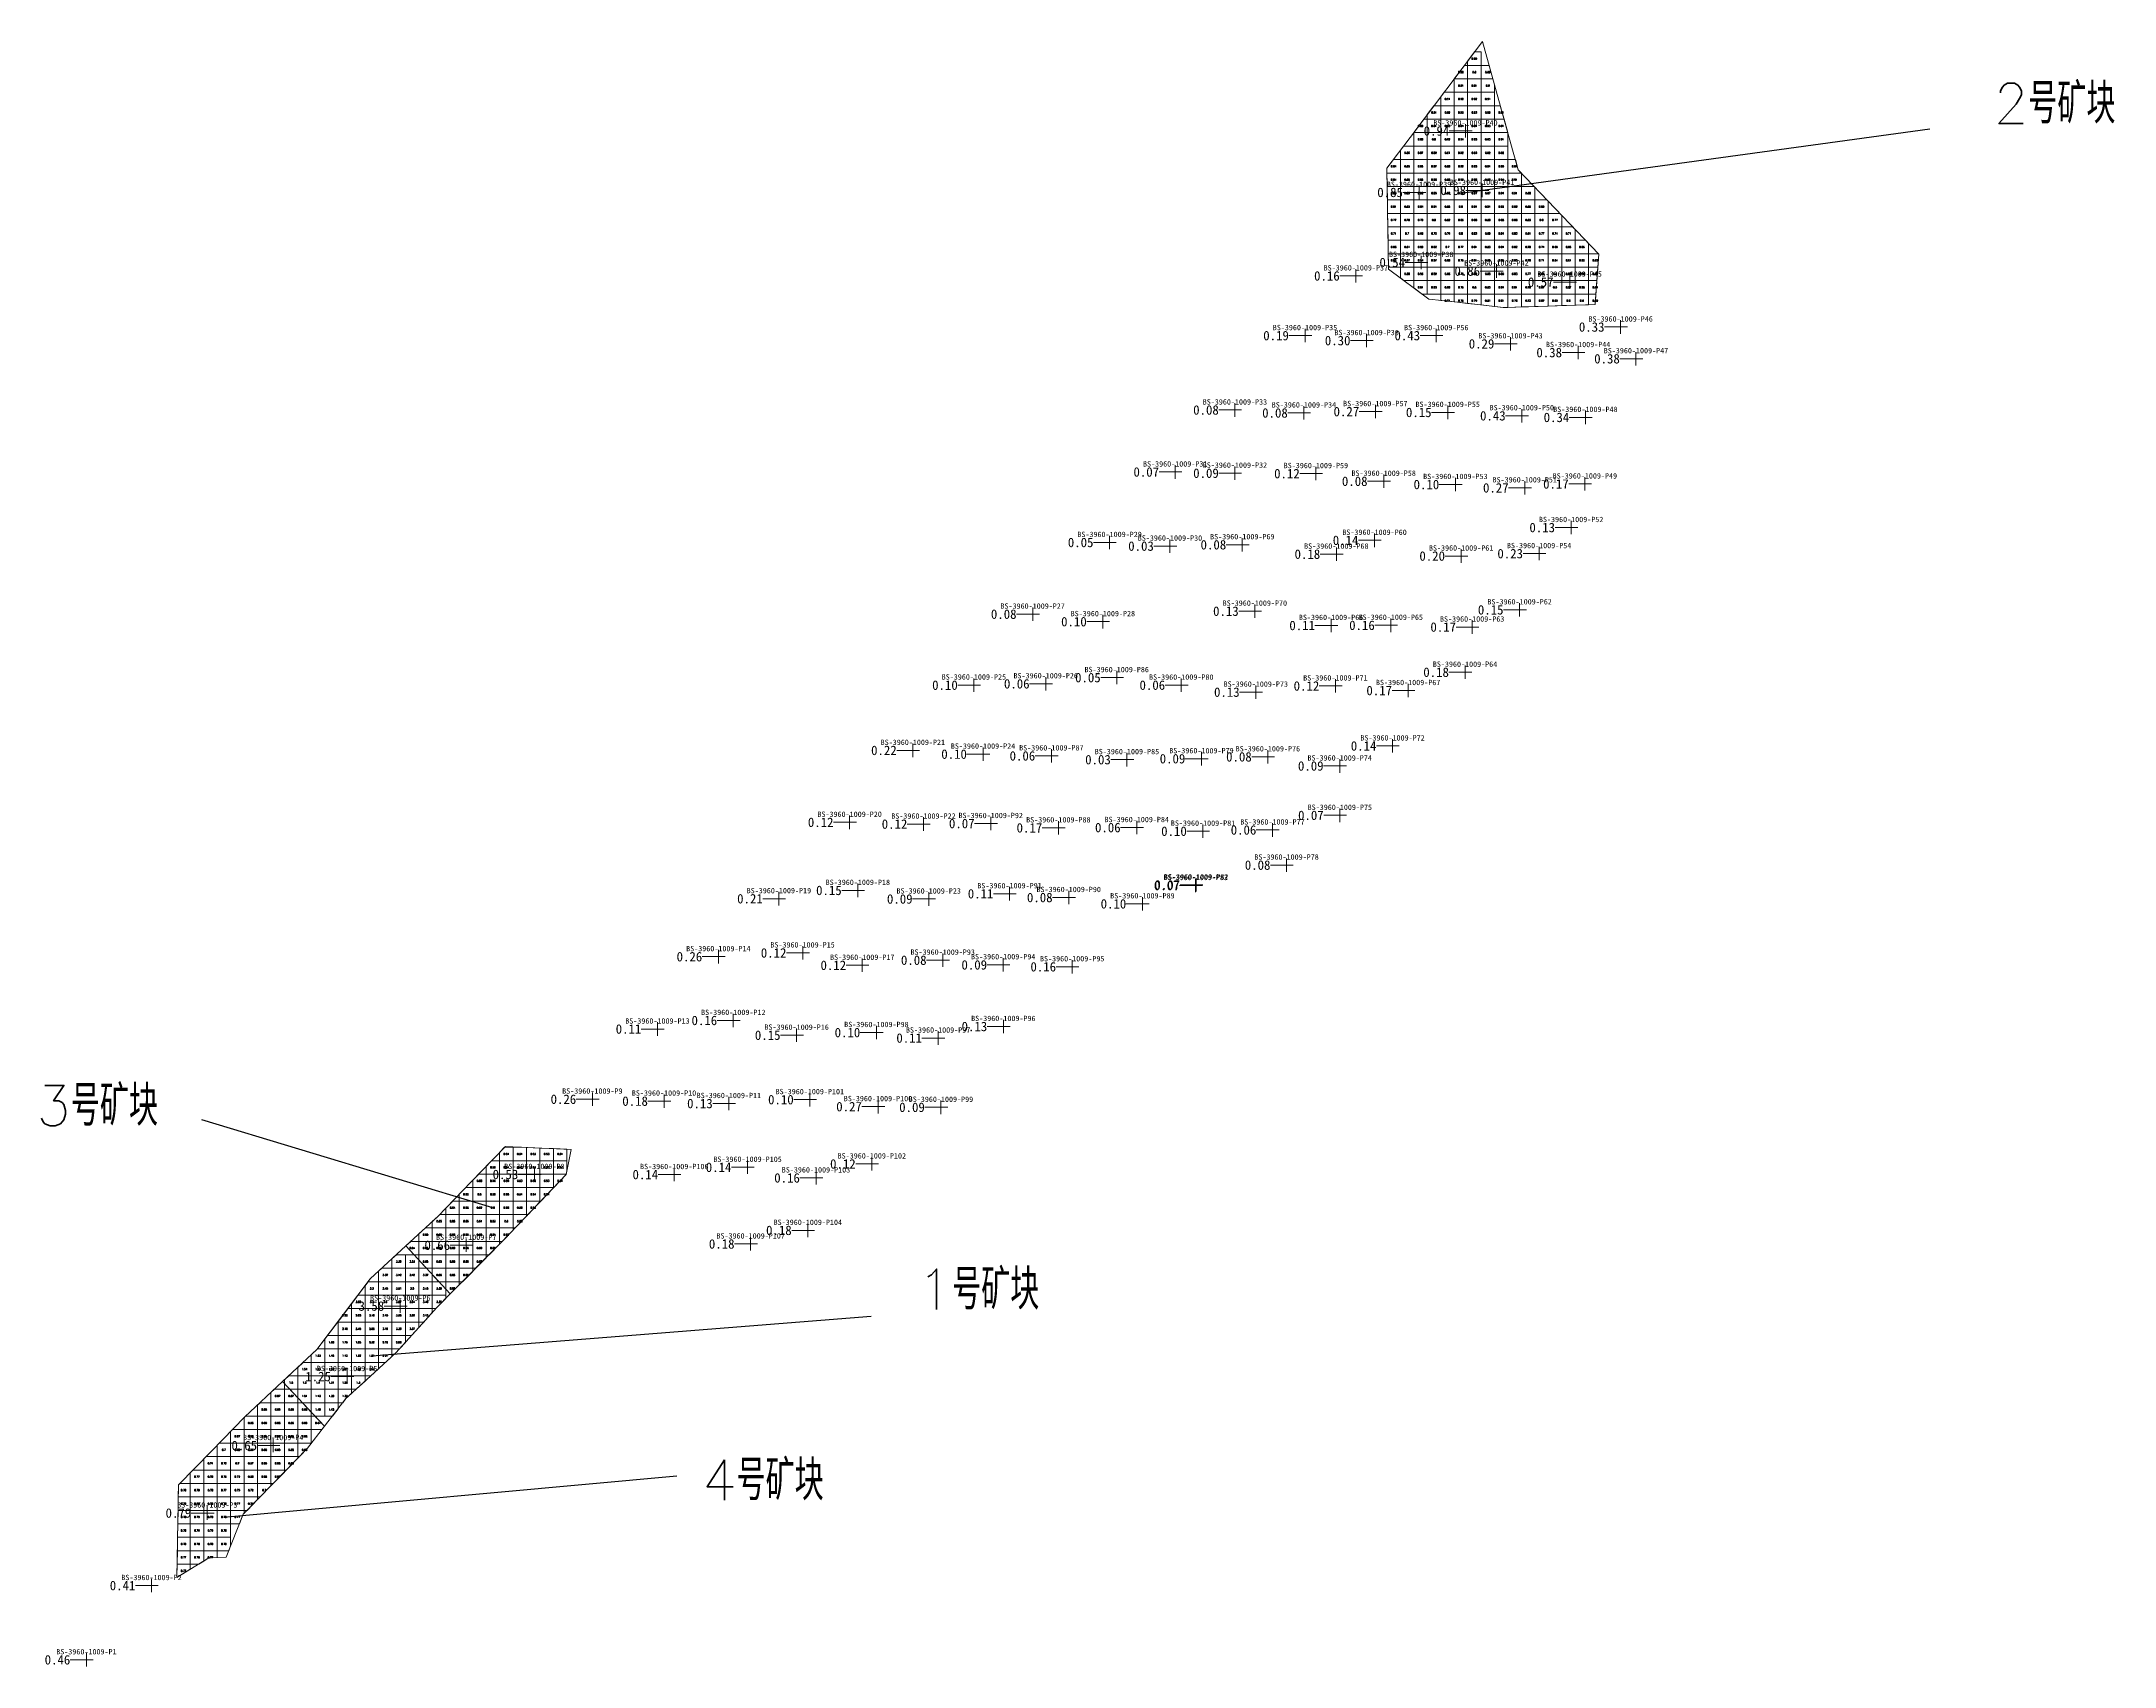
# Model space of a CAD drawing. Header units: inches. Extents: x 469908 to 470062, y 4349724 to 4349845.
import ezdxf
from ezdxf.enums import TextEntityAlignment as Align

# ---------------------------------------------------------------- set-up
doc = ezdxf.new("R2010")
doc.units = ezdxf.units.IN
doc.header["$MEASUREMENT"] = 0
for name, color, linetype, lineweight in [('0.500-1.000', 7, 'Continuous', 0), ('孔口文字', 7, 'Continuous', 0), ('点', 7, 'Continuous', 0), ('爆区方格网', 7, 'Continuous', 0), ('线条', 7, 'Continuous', 0), ('钻孔', 7, 'Continuous', 0)]:
    doc.layers.add(name, color=color, linetype=linetype, lineweight=lineweight)
doc.styles.add('3dmine_textStyle_1', font='txt.shx', dxfattribs={"height": 1, "bigfont": 'gbcbig.shx'})
doc.styles.add('3dmine_textStyle_2', font='simsunb.ttf', dxfattribs={"height": 1})
doc.styles.add('Standard_Shx', font='txt.shx', dxfattribs={"bigfont": 'gbcbig.shx'})

msp = doc.modelspace()

# ---------------------------------------------------------------- hatches: boundary and pattern name
at = {"layer": '钻孔', "linetype": 'Continuous', "lineweight": 0, "true_color": 0x00ffff, "extrusion": (0, 1, 0)}
for points in [[(-470014.77, 3950.21), (-470013.77, 3950.21), (-470013.77, 3954.21), (-470014.77, 3954.21)], [(-470016.01, 3950.04), (-470015.01, 3950.04), (-470015.01, 3955.04), (-470016.01, 3955.04)], [(-470011.32, 3949.79), (-470010.32, 3949.79), (-470010.32, 3954.79), (-470011.32, 3954.79)], [(-470011.48, 3949.9), (-470010.48, 3949.9), (-470010.48, 3955.9), (-470011.48, 3955.9)], [(-470017.07, 3949.65), (-470016.07, 3949.65), (-470016.07, 3955.65), (-470017.07, 3955.65)], [(-470022.52, 3950.18), (-470021.52, 3950.18), (-470021.52, 3955.18), (-470022.52, 3955.18)], [(-469945.54, 3950.28), (-469944.54, 3950.28), (-469944.54, 3961.28), (-469945.54, 3961.28)], [(-469940.47, 3950.38), (-469939.47, 3950.38), (-469939.47, 3961.38), (-469940.47, 3961.38)], [(-469926.12, 3950.38), (-469925.12, 3950.38), (-469925.12, 3961.38), (-469926.12, 3961.38)], [(-469921.22, 3949.75), (-469920.22, 3949.75), (-469920.22, 3961.75), (-469921.22, 3961.75)]]:
    msp.add_hatch(color=4, dxfattribs=at).paths.add_polyline_path(points, flags=0)
at = {"layer": '钻孔', "linetype": 'Continuous', "lineweight": 0, "true_color": 0x808080, "extrusion": (0, 1, 0)}
for points in [[(-470006.62, 3949.74), (-470005.62, 3949.74), (-470005.62, 3956.74), (-470006.62, 3956.74)], [(-470002.84, 3949.72), (-470001.84, 3949.72), (-470001.84, 3956.72), (-470002.84, 3956.72)], [(-470012.6, 3949.84), (-470011.6, 3949.84), (-470011.6, 3956.84), (-470012.6, 3956.84)], [(-470026.31, 3949.51), (-470025.31, 3949.51), (-470025.31, 3955.51), (-470026.31, 3955.51)], [(-470007.42, 3949.68), (-470006.42, 3949.68), (-470006.42, 3956.68), (-470007.42, 3956.68)], [(-470018.12, 3949.92), (-470017.12, 3949.92), (-470017.12, 3955.92), (-470018.12, 3955.92)], [(-470023.15, 3949.67), (-470022.15, 3949.67), (-470022.15, 3955.67), (-470023.15, 3955.67)], [(-470027.45, 3949.59), (-470026.45, 3949.59), (-470026.45, 3955.59), (-470027.45, 3955.59)], [(-469997.63, 3949.53), (-469996.63, 3949.53), (-469996.63, 3958.53), (-469997.63, 3958.53)], [(-470002.76, 3949.79), (-470001.76, 3949.79), (-470001.76, 3957.79), (-470002.76, 3957.79)], [(-470008.07, 3949.8), (-470007.07, 3949.8), (-470007.07, 3956.8), (-470008.07, 3956.8)], [(-470013.45, 3949.54), (-470012.45, 3949.54), (-470012.45, 3956.54), (-470013.45, 3956.54)], [(-470018.96, 3950.24), (-470017.96, 3950.24), (-470017.96, 3956.24), (-470018.96, 3956.24)], [(-470023.69, 3949.99), (-470022.69, 3949.99), (-470022.69, 3955.99), (-470023.69, 3955.99)], [(-469993.19, 3949.92), (-469992.19, 3949.92), (-469992.19, 3959.92), (-469993.19, 3959.92)], [(-469997.63, 3949.81), (-469996.63, 3949.81), (-469996.63, 3958.81), (-469997.63, 3958.81)], [(-470003.65, 3949.64), (-470002.65, 3949.64), (-470002.65, 3957.64), (-470003.65, 3957.64)], [(-470008.69, 3949.86), (-470007.69, 3949.86), (-470007.69, 3956.86), (-470008.69, 3956.86)], [(-470014.02, 3950.38), (-470013.02, 3950.38), (-470013.02, 3956.38), (-470014.02, 3956.38)], [(-470019.18, 3950.18), (-470018.18, 3950.18), (-470018.18, 3956.18), (-470019.18, 3956.18)], [(-470023.65, 3950.14), (-470022.65, 3950.14), (-470022.65, 3956.14), (-470023.65, 3956.14)], [(-469988.31, 3950.31), (-469987.31, 3950.31), (-469987.31, 3960.31), (-469988.31, 3960.31)], [(-470008.01, 3949.95), (-470007.01, 3949.95), (-470007.01, 3956.95), (-470008.01, 3956.95)], [(-470022.63, 3950.14), (-470021.63, 3950.14), (-470021.63, 3956.14), (-470022.63, 3956.14)], [(-469992.8, 3950.41), (-469991.8, 3950.41), (-469991.8, 3960.41), (-469992.8, 3960.41)], [(-469998.18, 3949.55), (-469997.18, 3949.55), (-469997.18, 3959.55), (-469998.18, 3959.55)], [(-470005.17, 3950.41), (-470004.17, 3950.41), (-470004.17, 3957.41), (-470005.17, 3957.41)], [(-470014.45, 3949.52), (-470013.45, 3949.52), (-470013.45, 3956.52), (-470014.45, 3956.52)], [(-470020.25, 3950.3), (-470019.25, 3950.3), (-470019.25, 3956.3), (-470020.25, 3956.3)], [(-469982.59, 3950.33), (-469981.59, 3950.33), (-469981.59, 3960.33), (-469982.59, 3960.33)], [(-469987.81, 3950.41), (-469986.81, 3950.41), (-469986.81, 3960.41), (-469987.81, 3960.41)], [(-469999.11, 3950.32), (-469998.11, 3950.32), (-469998.11, 3959.32), (-469999.11, 3959.32)], [(-470004.78, 3949.76), (-470003.78, 3949.76), (-470003.78, 3957.76), (-470004.78, 3957.76)], [(-470009.22, 3949.83), (-470008.22, 3949.83), (-470008.22, 3956.83), (-470009.22, 3956.83)], [(-470018.8, 3950.43), (-470017.8, 3950.43), (-470017.8, 3956.43), (-470018.8, 3956.43)], [(-470015.27, 3949.62), (-470014.27, 3949.62), (-470014.27, 3956.62), (-470015.27, 3956.62)], [(-469978.22, 3950.42), (-469977.22, 3950.42), (-469977.22, 3960.42), (-469978.22, 3960.42)], [(-469983.56, 3950.32), (-469982.56, 3950.32), (-469982.56, 3960.32), (-469983.56, 3960.32)], [(-469988.84, 3950.42), (-469987.84, 3950.42), (-469987.84, 3960.42), (-469988.84, 3960.42)], [(-469993.64, 3950.29), (-469992.64, 3950.29), (-469992.64, 3960.29), (-469993.64, 3960.29)], [(-470005.1, 3949.9), (-470004.1, 3949.9), (-470004.1, 3957.9), (-470005.1, 3957.9)], [(-470014.74, 3949.95), (-470013.74, 3949.95), (-470013.74, 3956.95), (-470014.74, 3956.95)], [(-469999.18, 3949.88), (-469998.18, 3949.88), (-469998.18, 3958.88), (-469999.18, 3958.88)], [(-470010.51, 3949.53), (-470009.51, 3949.53), (-470009.51, 3957.53), (-470010.51, 3957.53)], [(-469973.68, 3950.33), (-469972.68, 3950.33), (-469972.68, 3960.33), (-469973.68, 3960.33)], [(-470009.35, 3950.12), (-470008.35, 3950.12), (-470008.35, 3958.12), (-470009.35, 3958.12)], [(-469978.9, 3950.44), (-469977.9, 3950.44), (-469977.9, 3960.44), (-469978.9, 3960.44)], [(-469983.98, 3950.32), (-469982.98, 3950.32), (-469982.98, 3960.32), (-469983.98, 3960.32)], [(-469989.6, 3950.09), (-469988.6, 3950.09), (-469988.6, 3960.09), (-469989.6, 3960.09)], [(-469995.14, 3949.68), (-469994.14, 3949.68), (-469994.14, 3959.68), (-469995.14, 3959.68)], [(-470000.08, 3950.39), (-469999.08, 3950.39), (-469999.08, 3959.39), (-470000.08, 3959.39)], [(-470005.42, 3949.74), (-470004.42, 3949.74), (-470004.42, 3958.74), (-470005.42, 3958.74)], [(-469968.98, 3950.35), (-469967.98, 3950.35), (-469967.98, 3960.35), (-469968.98, 3960.35)], [(-469974.47, 3950.16), (-469973.47, 3950.16), (-469973.47, 3960.16), (-469974.47, 3960.16)], [(-469979.47, 3950.19), (-469978.47, 3950.19), (-469978.47, 3960.19), (-469979.47, 3960.19)], [(-469984.5, 3950.11), (-469983.5, 3950.11), (-469983.5, 3960.11), (-469984.5, 3960.11)], [(-469990.33, 3950.02), (-469989.33, 3950.02), (-469989.33, 3960.02), (-469990.33, 3960.02)], [(-469995.26, 3950.07), (-469994.26, 3950.07), (-469994.26, 3960.07), (-469995.26, 3960.07)], [(-470000.42, 3949.82), (-469999.42, 3949.82), (-469999.42, 3959.82), (-470000.42, 3959.82)], [(-470005.43, 3950.31), (-470004.43, 3950.31), (-470004.43, 3959.31), (-470005.43, 3959.31)], [(-470001.47, 3949.98), (-470000.47, 3949.98), (-470000.47, 3959.98), (-470001.47, 3959.98)], [(-469969.59, 3950.21), (-469968.59, 3950.21), (-469968.59, 3960.21), (-469969.59, 3960.21)], [(-469980.87, 3950.24), (-469979.87, 3950.24), (-469979.87, 3960.24), (-469980.87, 3960.24)], [(-469994.71, 3950.12), (-469993.71, 3950.12), (-469993.71, 3960.12), (-469994.71, 3960.12)], [(-469994.75, 3950.15), (-469993.75, 3950.15), (-469993.75, 3960.15), (-469994.75, 3960.15)], [(-469963.72, 3950.43), (-469962.72, 3950.43), (-469962.72, 3960.43), (-469963.72, 3960.43)], [(-469974.86, 3950.05), (-469973.86, 3950.05), (-469973.86, 3960.05), (-469974.86, 3960.05)], [(-469985.27, 3950.17), (-469984.27, 3950.17), (-469984.27, 3960.17), (-469985.27, 3960.17)], [(-469990.75, 3950.15), (-469989.75, 3950.15), (-469989.75, 3960.15), (-469990.75, 3960.15)], [(-469959.22, 3949.58), (-469958.22, 3949.58), (-469958.22, 3960.58), (-469959.22, 3960.58)], [(-469965.48, 3949.54), (-469964.48, 3949.54), (-469964.48, 3960.54), (-469965.48, 3960.54)], [(-469969.92, 3950.49), (-469968.92, 3950.49), (-469968.92, 3960.49), (-469969.92, 3960.49)], [(-469975.9, 3950.4), (-469974.9, 3950.4), (-469974.9, 3960.4), (-469975.9, 3960.4)], [(-469980.4, 3949.7), (-469979.4, 3949.7), (-469979.4, 3960.7), (-469980.4, 3960.7)], [(-469985.53, 3950.42), (-469984.53, 3950.42), (-469984.53, 3960.42), (-469985.53, 3960.42)], [(-469960.33, 3949.73), (-469959.33, 3949.73), (-469959.33, 3960.73), (-469960.33, 3960.73)], [(-469954.69, 3949.84), (-469953.69, 3949.84), (-469953.69, 3960.84), (-469954.69, 3960.84)], [(-469965.04, 3949.72), (-469964.04, 3949.72), (-469964.04, 3960.72), (-469965.04, 3960.72)], [(-469970.97, 3949.65), (-469969.97, 3949.65), (-469969.97, 3960.65), (-469970.97, 3960.65)], [(-469975.56, 3949.76), (-469974.56, 3949.76), (-469974.56, 3960.76), (-469975.56, 3960.76)], [(-469980.41, 3949.89), (-469979.41, 3949.89), (-469979.41, 3960.89), (-469980.41, 3960.89)], [(-469949.85, 3950.12), (-469948.85, 3950.12), (-469948.85, 3961.12), (-469949.85, 3961.12)], [(-469955.18, 3949.91), (-469954.18, 3949.91), (-469954.18, 3960.91), (-469955.18, 3960.91)], [(-469960, 3950), (-469959, 3950), (-469959, 3961), (-469960, 3961)], [(-469966.02, 3949.84), (-469965.02, 3949.84), (-469965.02, 3960.84), (-469966.02, 3960.84)], [(-469971.09, 3949.71), (-469970.09, 3949.71), (-469970.09, 3960.71), (-469971.09, 3960.71)], [(-469975.77, 3949.67), (-469974.77, 3949.67), (-469974.77, 3960.67), (-469975.77, 3960.67)], [(-469970.63, 3949.9), (-469969.63, 3949.9), (-469969.63, 3960.9), (-469970.63, 3960.9)], [(-469955.94, 3950.06), (-469954.94, 3950.06), (-469954.94, 3961.06), (-469955.94, 3961.06)], [(-469961.39, 3949.93), (-469960.39, 3949.93), (-469960.39, 3960.93), (-469961.39, 3960.93)], [(-469966.48, 3950.09), (-469965.48, 3950.09), (-469965.48, 3961.09), (-469966.48, 3961.09)], [(-469961.62, 3949.99), (-469960.62, 3949.99), (-469960.62, 3960.99), (-469961.62, 3960.99)], [(-469965.87, 3949.94), (-469964.87, 3949.94), (-469964.87, 3960.94), (-469965.87, 3960.94)], [(-469917.07, 3949.71), (-469916.07, 3949.71), (-469916.07, 3961.71), (-469917.07, 3961.71)], [(-469912.23, 3949.65), (-469911.23, 3949.65), (-469911.23, 3961.65), (-469912.23, 3961.65)]]:
    msp.add_hatch(color=8, dxfattribs=at).paths.add_polyline_path(points, flags=0)
at = {"layer": '钻孔', "linetype": 'Continuous', "lineweight": 0, "true_color": 0xff80ff, "extrusion": (0, 1, 0)}
msp.add_hatch(color=211, dxfattribs=at).paths.add_polyline_path([(-469935.57, 3950.32), (-469934.57, 3950.32), (-469934.57, 3961.32), (-469935.57, 3961.32)], flags=0)
at = {"layer": '钻孔', "linetype": 'Continuous', "lineweight": 0, "true_color": 0x0000ff, "extrusion": (0, 1, 0)}
msp.add_hatch(color=5, dxfattribs=at).paths.add_polyline_path([(-469931.61, 3950.22), (-469930.61, 3950.22), (-469930.61, 3961.22), (-469931.61, 3961.22)], flags=0)

# ---------------------------------------------------------------- linework, layer by layer
for p, q in [((470013.43, 4349833.67, 3955.18), (470048.31, 4349838.45)), ((469941.45, 4349758.23, 3961.28), (469919.81, 4349764.76)), ((469932.45, 4349747.23, 3961.32), (469969.59, 4349750.16)), ((469921.45, 4349735.23, 3961.38), (469955.14, 4349738.3))]:
    msp.add_line(p, q)
at = {"color": 1, "linetype": 'Continuous', "lineweight": 0, "true_color": 0xff0000, "elevation": 3961.32}
msp.add_lwpolyline([(469932.34, 4349752.95), (469932.34, 4349752.95), (469930.36, 4349750.32), (469928.37, 4349747.69), (469925.82, 4349745.3), (469927.37, 4349743.64), (469928.93, 4349741.98), (469930.53, 4349744.04), (469932.35, 4349745.7), (469934.24, 4349747.43), (469936.44, 4349749.88), (469937.26, 4349750.79), (469937.26, 4349750.79), (469938.28, 4349751.82), (469934.99, 4349755.39), (469932.34, 4349752.95), (469928.37, 4349747.69), (469932.34, 4349752.95)], dxfattribs=at)
at = {"layer": '0.500-1.000', "color": 4, "linetype": 'Continuous', "lineweight": 0, "true_color": 0x00ffff}
for points in [[(470017.28, 4349836.89), (470017.69, 4349835.41), (470020.43, 4349832.54), (470023.69, 4349829.13), (470023.42, 4349825.39), (470018.46, 4349825.23), (470016.59, 4349825.17), (470012.97, 4349825.58), (470011.04, 4349825.8), (470008.05, 4349828.02), (470008, 4349831.05), (470007.93, 4349835.53), (470009.65, 4349837.82), (470015.03, 4349844.95), (470017.28, 4349836.89)], [(469947.27, 4349762.57), (469946.89, 4349760.69), (469943.25, 4349756.88), (469942.05, 4349755.63), (469938.28, 4349751.82), (469934.99, 4349755.39), (469937.37, 4349757.59), (469939.84, 4349760.16), (469942.38, 4349762.79), (469947.27, 4349762.57)], [(469928.93, 4349741.98), (469927.67, 4349740.35), (469924.08, 4349736.66), (469922.89, 4349735.44), (469921.61, 4349732.25), (469920.34, 4349732.2), (469917.95, 4349730.73), (469918.08, 4349737.63), (469920.53, 4349740.14), (469923.02, 4349742.69), (469925.82, 4349745.3), (469928.93, 4349741.98)]]:
    msp.add_lwpolyline(points, dxfattribs=at)
at = {"layer": '点', "color": 138, "linetype": 'Continuous', "lineweight": 0, "true_color": 0x004c4c}
for points, elevation in [([(470013.77, 4349837.8), (470013.77, 4349838.8)], 3954.21), ([(470014.27, 4349838.3), (470013.27, 4349838.3)], 3954.21), ([(470010.32, 4349833.23), (470010.32, 4349834.23)], 3954.79), ([(470015.51, 4349833.88), (470014.51, 4349833.88)], 3955.04), ([(470015.01, 4349833.38), (470015.01, 4349834.38)], 3955.04), ([(470010.82, 4349833.73), (470009.82, 4349833.73)], 3954.79), ([(470005.62, 4349827.02), (470005.62, 4349828.02)], 3956.74), ([(470010.98, 4349828.52), (470009.98, 4349828.52)], 3955.9), ([(470010.48, 4349828.02), (470010.48, 4349829.02)], 3955.9), ([(470016.57, 4349827.88), (470015.57, 4349827.88)], 3955.65), ([(470016.07, 4349827.38), (470016.07, 4349828.38)], 3955.65), ([(470006.12, 4349827.52), (470005.12, 4349827.52)], 3956.74), ([(470022.02, 4349827.06), (470021.02, 4349827.06)], 3955.18), ([(470021.52, 4349826.56), (470021.52, 4349827.56)], 3955.18), ([(470002.34, 4349823.08), (470001.34, 4349823.08)], 3956.72), ([(470001.84, 4349822.58), (470001.84, 4349823.58)], 3956.72), ([(470006.42, 4349822.21), (470006.42, 4349823.21)], 3956.68), ([(470012.1, 4349823.08), (470011.1, 4349823.08)], 3956.84), ([(470011.6, 4349822.58), (470011.6, 4349823.58)], 3956.84), ([(470025.81, 4349823.72), (470024.81, 4349823.72)], 3955.51), ([(470025.31, 4349823.22), (470025.31, 4349824.22)], 3955.51), ([(470006.92, 4349822.71), (470005.92, 4349822.71)], 3956.68), ([(470017.62, 4349822.47), (470016.62, 4349822.47)], 3955.92), ([(470017.12, 4349821.97), (470017.12, 4349822.97)], 3955.92), ([(470022.65, 4349821.82), (470021.65, 4349821.82)], 3955.67), ([(470022.15, 4349821.32), (470022.15, 4349822.32)], 3955.67), ([(470026.45, 4349820.86), (470026.45, 4349821.86)], 3955.59), ([(470026.95, 4349821.36), (470025.95, 4349821.36)], 3955.59), ([(469997.13, 4349817.55), (469996.13, 4349817.55)], 3958.53), ([(469996.63, 4349817.05), (469996.63, 4349818.05)], 3958.53), ([(470002.26, 4349817.33), (470001.26, 4349817.33)], 3957.79), ([(470001.76, 4349816.83), (470001.76, 4349817.83)], 3957.79), ([(470007.57, 4349817.43), (470006.57, 4349817.43)], 3956.8), ([(470007.07, 4349816.93), (470007.07, 4349817.93)], 3956.8), ([(470012.95, 4349817.37), (470011.95, 4349817.37)], 3956.54), ([(470012.45, 4349816.87), (470012.45, 4349817.87)], 3956.54), ([(470018.46, 4349817.12), (470017.46, 4349817.12)], 3956.24), ([(470017.96, 4349816.62), (470017.96, 4349817.62)], 3956.24), ([(470023.19, 4349817), (470022.19, 4349817)], 3955.99), ([(470022.69, 4349816.5), (470022.69, 4349817.5)], 3955.99), ([(469992.69, 4349812.94), (469991.69, 4349812.94)], 3959.92), ([(469992.19, 4349812.44), (469992.19, 4349813.44)], 3959.92), ([(469997.13, 4349812.85), (469996.13, 4349812.85)], 3958.81), ([(469996.63, 4349812.35), (469996.63, 4349813.35)], 3958.81), ([(470003.15, 4349812.82), (470002.15, 4349812.82)], 3957.64), ([(470002.65, 4349812.32), (470002.65, 4349813.32)], 3957.64), ([(470008.19, 4349812.25), (470007.19, 4349812.25)], 3956.86), ([(470007.69, 4349811.75), (470007.69, 4349812.75)], 3956.86), ([(470013.02, 4349811.51), (470013.02, 4349812.51)], 3956.38), ([(470018.18, 4349811.26), (470018.18, 4349812.26)], 3956.18), ([(470022.65, 4349811.55), (470022.65, 4349812.55)], 3956.15), ([(470013.52, 4349812.01), (470012.52, 4349812.01)], 3956.38), ([(470018.68, 4349811.76), (470017.68, 4349811.76)], 3956.18), ([(470023.15, 4349812.05), (470022.15, 4349812.05)], 3956.15), ([(470021.63, 4349808.31), (470021.63, 4349809.31)], 3956.14), ([(469987.81, 4349807.7), (469986.81, 4349807.7)], 3960.31), ([(469987.31, 4349807.2), (469987.31, 4349808.2)], 3960.31), ([(469991.8, 4349806.93), (469991.8, 4349807.93)], 3960.41), ([(469997.18, 4349807.03), (469997.18, 4349808.03)], 3959.55), ([(470007.51, 4349807.86), (470006.51, 4349807.86)], 3956.95), ([(470007.01, 4349807.36), (470007.01, 4349808.36)], 3956.95), ([(470022.13, 4349808.81), (470021.13, 4349808.81)], 3956.14), ([(469992.3, 4349807.43), (469991.3, 4349807.43)], 3960.41), ([(469997.68, 4349807.53), (469996.68, 4349807.53)], 3959.55), ([(470004.67, 4349806.83), (470003.67, 4349806.83)], 3957.41), ([(470004.17, 4349806.33), (470004.17, 4349807.33)], 3957.41), ([(470013.95, 4349806.69), (470012.95, 4349806.69)], 3956.52), ([(470013.45, 4349806.19), (470013.45, 4349807.19)], 3956.52), ([(470019.75, 4349806.87), (470018.75, 4349806.87)], 3956.3), ([(470019.25, 4349806.37), (470019.25, 4349807.37)], 3956.3), ([(469998.11, 4349802.09), (469998.11, 4349803.09)], 3959.32), ([(470017.8, 4349802.19), (470017.8, 4349803.19)], 3956.44), ([(469982.09, 4349802.37), (469981.09, 4349802.37)], 3960.33), ([(469981.59, 4349801.87), (469981.59, 4349802.87)], 3960.33), ([(469987.31, 4349801.81), (469986.31, 4349801.81)], 3960.41), ([(469986.81, 4349801.31), (469986.81, 4349802.31)], 3960.41), ([(469998.61, 4349802.59), (469997.61, 4349802.59)], 3959.32), ([(470004.28, 4349801.53), (470003.28, 4349801.53)], 3957.76), ([(470003.78, 4349801.03), (470003.78, 4349802.03)], 3957.76), ([(470008.72, 4349801.54), (470007.72, 4349801.54)], 3956.83), ([(470008.22, 4349801.04), (470008.22, 4349802.04)], 3956.83), ([(470014.27, 4349800.91), (470014.27, 4349801.91)], 3956.62), ([(470018.3, 4349802.69), (470017.3, 4349802.69)], 3956.44), ([(470014.77, 4349801.41), (470013.77, 4349801.41)], 3956.62), ([(470013.74, 4349797.55), (470013.74, 4349798.55)], 3956.95), ([(469977.72, 4349797.09), (469976.72, 4349797.09)], 3960.42), ([(469977.22, 4349796.59), (469977.22, 4349797.59)], 3960.42), ([(469983.06, 4349797.19), (469982.06, 4349797.19)], 3960.32), ([(469982.56, 4349796.69), (469982.56, 4349797.69)], 3960.32), ([(469988.34, 4349797.65), (469987.34, 4349797.65)], 3960.42), ([(469987.84, 4349797.15), (469987.84, 4349798.15)], 3960.42), ([(469993.14, 4349797.09), (469992.14, 4349797.09)], 3960.29), ([(469992.64, 4349796.59), (469992.64, 4349797.59)], 3960.29), ([(469998.18, 4349796.07), (469998.18, 4349797.07)], 3958.88), ([(470004.6, 4349797.03), (470003.6, 4349797.03)], 3957.9), ([(470004.1, 4349796.53), (470004.1, 4349797.53)], 3957.9), ([(470009.51, 4349796.19), (470009.51, 4349797.19)], 3957.53), ([(470014.24, 4349798.05), (470013.24, 4349798.05)], 3956.95), ([(469998.68, 4349796.57), (469997.68, 4349796.57)], 3958.88), ([(470010.01, 4349796.69), (470009.01, 4349796.69)], 3957.53), ([(469973.18, 4349792.24), (469972.18, 4349792.24)], 3960.33), ([(469972.68, 4349791.74), (469972.68, 4349792.74)], 3960.33), ([(469977.9, 4349791.46), (469977.9, 4349792.46)], 3960.44), ([(469982.98, 4349791.33), (469982.98, 4349792.33)], 3960.32), ([(469999.08, 4349791.26), (469999.08, 4349792.26)], 3959.39), ([(470008.85, 4349792.57), (470007.85, 4349792.57)], 3958.12), ([(470008.35, 4349792.07), (470008.35, 4349793.07)], 3958.12), ([(469978.4, 4349791.96), (469977.4, 4349791.96)], 3960.44), ([(469983.48, 4349791.83), (469982.48, 4349791.83)], 3960.32), ([(469989.1, 4349791.55), (469988.1, 4349791.55)], 3960.09), ([(469988.6, 4349791.05), (469988.6, 4349792.05)], 3960.09), ([(469994.64, 4349791.62), (469993.64, 4349791.62)], 3959.68), ([(469994.14, 4349791.12), (469994.14, 4349792.12)], 3959.68), ([(469999.58, 4349791.76), (469998.58, 4349791.76)], 3959.39), ([(470004.92, 4349791.08), (470003.92, 4349791.08)], 3958.74), ([(470004.42, 4349790.58), (470004.42, 4349791.58)], 3958.74), ([(470004.43, 4349786.91), (470004.43, 4349787.91)], 3959.31), ([(469968.48, 4349786.89), (469967.48, 4349786.89)], 3960.35), ([(469967.98, 4349786.39), (469967.98, 4349787.39)], 3960.35), ([(469973.97, 4349786.76), (469972.97, 4349786.76)], 3960.16), ([(469973.47, 4349786.26), (469973.47, 4349787.26)], 3960.16), ([(469978.97, 4349786.8), (469977.97, 4349786.8)], 3960.19), ([(469978.47, 4349786.3), (469978.47, 4349787.3)], 3960.19), ([(469984, 4349786.48), (469983, 4349786.48)], 3960.11), ([(469983.5, 4349785.98), (469983.5, 4349786.98)], 3960.11), ([(469989.83, 4349786.5), (469988.83, 4349786.5)], 3960.02), ([(469989.33, 4349786), (469989.33, 4349787)], 3960.02), ([(469994.75, 4349786.23), (469993.75, 4349786.23)], 3960.07), ([(469994.25, 4349785.73), (469994.25, 4349786.73)], 3960.07), ([(469999.92, 4349786.32), (469998.92, 4349786.32)], 3959.82), ([(469999.42, 4349785.82), (469999.42, 4349786.82)], 3959.82), ([(470004.93, 4349787.41), (470003.93, 4349787.41)], 3959.31), ([(470000.97, 4349783.71), (469999.97, 4349783.71)], 3959.98), ([(470000.47, 4349783.21), (470000.47, 4349784.21)], 3959.98), ([(469962.72, 4349780.71), (469962.72, 4349781.71)], 3960.43), ([(469969.09, 4349781.83), (469968.09, 4349781.83)], 3960.21), ([(469968.59, 4349781.33), (469968.59, 4349782.33)], 3960.21), ([(469973.86, 4349780.69), (469973.86, 4349781.69)], 3960.05), ([(469980.37, 4349781.58), (469979.37, 4349781.58)], 3960.24), ([(469979.87, 4349781.08), (469979.87, 4349782.08)], 3960.24), ([(469984.27, 4349780.8), (469984.27, 4349781.8)], 3960.17), ([(469994.21, 4349782.19), (469993.21, 4349782.19)], 3960.12), ([(469994.25, 4349782.24), (469993.25, 4349782.24)], 3960.15), ([(469993.71, 4349781.69), (469993.71, 4349782.69)], 3960.12), ([(469993.75, 4349781.74), (469993.75, 4349782.74)], 3960.15), ([(469963.22, 4349781.21), (469962.22, 4349781.21)], 3960.43), ([(469974.36, 4349781.19), (469973.36, 4349781.19)], 3960.05), ([(469984.77, 4349781.3), (469983.77, 4349781.3)], 3960.17), ([(469990.25, 4349780.83), (469989.25, 4349780.83)], 3960.15), ([(469989.75, 4349780.33), (469989.75, 4349781.33)], 3960.15), ([(469958.72, 4349776.9), (469957.72, 4349776.9)], 3960.58), ([(469958.22, 4349776.4), (469958.22, 4349777.4)], 3960.58), ([(469964.99, 4349777.18), (469963.99, 4349777.18)], 3960.54), ([(469964.49, 4349776.68), (469964.49, 4349777.68)], 3960.54), ([(469974.9, 4349776.14), (469974.9, 4349777.14)], 3960.4), ([(469979.4, 4349775.79), (469979.4, 4349776.79)], 3960.7), ([(469969.42, 4349776.26), (469968.42, 4349776.26)], 3960.5), ([(469968.92, 4349775.76), (469968.92, 4349776.76)], 3960.5), ([(469975.4, 4349776.64), (469974.4, 4349776.64)], 3960.4), ([(469979.9, 4349776.29), (469978.9, 4349776.29)], 3960.7), ([(469985.03, 4349776.15), (469984.03, 4349776.15)], 3960.42), ([(469984.53, 4349775.65), (469984.53, 4349776.65)], 3960.42), ([(469959.83, 4349772.16), (469958.83, 4349772.16)], 3960.73), ([(469959.33, 4349771.66), (469959.33, 4349772.66)], 3960.73), ([(469979.41, 4349771.21), (469979.41, 4349772.21)], 3960.89), ([(469954.19, 4349771.52), (469953.19, 4349771.52)], 3960.84), ([(469953.69, 4349771.02), (469953.69, 4349772.02)], 3960.84), ([(469964.54, 4349771.06), (469963.54, 4349771.06)], 3960.72), ([(469964.04, 4349770.56), (469964.04, 4349771.56)], 3960.72), ([(469970.47, 4349771.26), (469969.47, 4349771.26)], 3960.65), ([(469969.97, 4349770.76), (469969.97, 4349771.76)], 3960.65), ([(469975.06, 4349770.85), (469974.06, 4349770.85)], 3960.76), ([(469974.56, 4349770.35), (469974.56, 4349771.35)], 3960.76), ([(469979.91, 4349771.71), (469978.91, 4349771.71)], 3960.89), ([(469949.35, 4349766.3), (469948.35, 4349766.3)], 3961.12), ([(469948.85, 4349765.8), (469948.85, 4349766.8)], 3961.12), ([(469954.68, 4349766.16), (469953.68, 4349766.16)], 3960.91), ([(469954.18, 4349765.66), (469954.18, 4349766.66)], 3960.91), ([(469959.5, 4349765.98), (469958.5, 4349765.98)], 3961), ([(469959, 4349765.48), (469959, 4349766.48)], 3961), ([(469965.52, 4349766.27), (469964.52, 4349766.27)], 3960.84), ([(469965.02, 4349765.77), (469965.02, 4349766.77)], 3960.84), ([(469970.09, 4349765.25), (469970.09, 4349766.25)], 3960.71), ([(469974.77, 4349765.2), (469974.77, 4349766.2)], 3960.67), ([(469970.59, 4349765.75), (469969.59, 4349765.75)], 3960.71), ([(469975.27, 4349765.7), (469974.27, 4349765.7)], 3960.67), ([(469960.39, 4349760.74), (469960.39, 4349761.74)], 3960.93), ([(469970.13, 4349761.49), (469969.13, 4349761.49)], 3960.91), ([(469969.63, 4349760.99), (469969.63, 4349761.99)], 3960.91), ([(469945.04, 4349760.71), (469944.04, 4349760.71)], 3961.28), ([(469944.54, 4349760.21), (469944.54, 4349761.21)], 3961.28), ([(469955.44, 4349760.7), (469954.44, 4349760.7)], 3961.06), ([(469954.94, 4349760.2), (469954.94, 4349761.2)], 3961.06), ([(469960.89, 4349761.24), (469959.89, 4349761.24)], 3960.93), ([(469965.98, 4349760.45), (469964.98, 4349760.45)], 3961.09), ([(469965.48, 4349759.95), (469965.48, 4349760.95)], 3961.09), ([(469964.87, 4349756.05), (469964.87, 4349757.05)], 3960.94), ([(469939.97, 4349755.44), (469938.97, 4349755.44)], 3961.38), ([(469939.47, 4349754.94), (469939.47, 4349755.94)], 3961.38), ([(469961.12, 4349755.54), (469960.12, 4349755.54)], 3961), ([(469960.62, 4349755.04), (469960.62, 4349756.04)], 3961), ([(469965.37, 4349756.55), (469964.37, 4349756.55)], 3960.94), ([(469935.07, 4349750.92), (469934.07, 4349750.92)], 3961.32), ([(469934.57, 4349750.42), (469934.57, 4349751.42)], 3961.32), ([(469930.61, 4349745.18), (469930.61, 4349746.18)], 3961.22), ([(469931.11, 4349745.68), (469930.11, 4349745.68)], 3961.22), ([(469925.62, 4349740.55), (469924.62, 4349740.55)], 3961.38), ([(469925.12, 4349740.05), (469925.12, 4349741.05)], 3961.38), ([(469920.72, 4349735.53), (469919.72, 4349735.53)], 3961.75), ([(469920.22, 4349735.03), (469920.22, 4349736.03)], 3961.75), ([(469916.07, 4349729.64), (469916.07, 4349730.64)], 3961.71), ([(469916.57, 4349730.14), (469915.57, 4349730.14)], 3961.71), ([(469911.73, 4349724.62), (469910.73, 4349724.62)], 3961.66), ([(469911.23, 4349724.12), (469911.23, 4349725.12)], 3961.66)]:
    msp.add_lwpolyline(points, dxfattribs=dict(at, elevation=elevation))
at = {"layer": '爆区方格网', "color": 4, "linetype": 'Continuous', "lineweight": 0, "true_color": 0x00ffff}
for points, elevation in [([(470013.93, 4349842.17), (470012.94, 4349842.17), (470013.69, 4349843.17), (470013.93, 4349843.17), (470013.93, 4349842.17)], 3955.18), ([(470014.93, 4349843.17), (470013.93, 4349843.17), (470013.93, 4349843.49), (470014.44, 4349844.17), (470014.93, 4349844.17), (470014.93, 4349843.17)], 3955.18), ([(470014.93, 4349842.17), (470013.93, 4349842.17), (470013.93, 4349843.17), (470014.93, 4349843.17), (470014.93, 4349842.17)], 3955.18), ([(470015.8, 4349842.17), (470014.93, 4349842.17), (470014.93, 4349843.17), (470015.53, 4349843.17), (470015.8, 4349842.17)], 3955.18), ([(470013.93, 4349841.17), (470012.93, 4349841.17), (470012.93, 4349842.16), (470012.94, 4349842.17), (470013.93, 4349842.17), (470013.93, 4349841.17)], 3955.18), ([(470014.93, 4349841.17), (470013.93, 4349841.17), (470013.93, 4349842.17), (470014.93, 4349842.17), (470014.93, 4349841.17)], 3955.18), ([(470015.93, 4349841.73), (470015.93, 4349841.17), (470014.93, 4349841.17), (470014.93, 4349842.17), (470015.8, 4349842.17), (470015.93, 4349841.73)], 3955.18), ([(470011.93, 4349839.17), (470010.93, 4349839.17), (470010.93, 4349839.51), (470011.43, 4349840.17), (470011.93, 4349840.17), (470011.93, 4349839.17)], 3955.18), ([(470012.93, 4349840.17), (470011.93, 4349840.17), (470011.93, 4349840.84), (470012.18, 4349841.17), (470012.93, 4349841.17), (470012.93, 4349840.17)], 3955.18), ([(470012.93, 4349839.17), (470011.93, 4349839.17), (470011.93, 4349840.17), (470012.93, 4349840.17), (470012.93, 4349839.17)], 3955.18), ([(470013.93, 4349840.17), (470012.93, 4349840.17), (470012.93, 4349841.17), (470013.93, 4349841.17), (470013.93, 4349840.17)], 3955.18), ([(470013.93, 4349839.17), (470012.93, 4349839.17), (470012.93, 4349840.17), (470013.93, 4349840.17), (470013.93, 4349839.17)], 3955.18), ([(470014.93, 4349840.17), (470013.93, 4349840.17), (470013.93, 4349841.17), (470014.93, 4349841.17), (470014.93, 4349840.17)], 3955.18), ([(470014.93, 4349839.17), (470013.93, 4349839.17), (470013.93, 4349840.17), (470014.93, 4349840.17), (470014.93, 4349839.17)], 3955.18), ([(470015.93, 4349840.17), (470014.93, 4349840.17), (470014.93, 4349841.17), (470015.93, 4349841.17), (470015.93, 4349840.17)], 3955.18), ([(470015.93, 4349839.17), (470014.93, 4349839.17), (470014.93, 4349840.17), (470015.93, 4349840.17), (470015.93, 4349839.17)], 3955.18), ([(470016.64, 4349839.17), (470015.93, 4349839.17), (470015.93, 4349840.17), (470016.36, 4349840.17), (470016.64, 4349839.17)], 3955.18), ([(470010.93, 4349838.17), (470009.93, 4349838.17), (470009.93, 4349838.19), (470010.67, 4349839.17), (470010.93, 4349839.17), (470010.93, 4349838.17)], 3955.18), ([(470011.93, 4349838.17), (470010.93, 4349838.17), (470010.93, 4349839.17), (470011.93, 4349839.17), (470011.93, 4349838.17)], 3955.18), ([(470012.93, 4349838.17), (470011.93, 4349838.17), (470011.93, 4349839.17), (470012.93, 4349839.17), (470012.93, 4349838.17)], 3955.18), ([(470013.93, 4349838.17), (470012.93, 4349838.17), (470012.93, 4349839.17), (470013.93, 4349839.17), (470013.93, 4349838.17)], 3955.18), ([(470014.93, 4349838.17), (470013.93, 4349838.17), (470013.93, 4349839.17), (470014.93, 4349839.17), (470014.93, 4349838.17)], 3955.18), ([(470015.93, 4349838.17), (470014.93, 4349838.17), (470014.93, 4349839.17), (470015.93, 4349839.17), (470015.93, 4349838.17)], 3955.18), ([(470016.92, 4349838.17), (470015.93, 4349838.17), (470015.93, 4349839.17), (470016.64, 4349839.17), (470016.92, 4349838.17)], 3955.18), ([(470009.93, 4349836.17), (470008.93, 4349836.17), (470008.93, 4349836.86), (470009.17, 4349837.17), (470009.93, 4349837.17), (470009.93, 4349836.17)], 3955.18), ([(470010.93, 4349837.17), (470009.93, 4349837.17), (470009.93, 4349838.17), (470010.93, 4349838.17), (470010.93, 4349837.17)], 3955.18), ([(470010.93, 4349836.17), (470009.93, 4349836.17), (470009.93, 4349837.17), (470010.93, 4349837.17), (470010.93, 4349836.17)], 3955.18), ([(470011.93, 4349837.17), (470010.93, 4349837.17), (470010.93, 4349838.17), (470011.93, 4349838.17), (470011.93, 4349837.17)], 3955.18), ([(470011.93, 4349836.17), (470010.93, 4349836.17), (470010.93, 4349837.17), (470011.93, 4349837.17), (470011.93, 4349836.17)], 3955.18), ([(470012.93, 4349837.17), (470011.93, 4349837.17), (470011.93, 4349838.17), (470012.93, 4349838.17), (470012.93, 4349837.17)], 3955.18), ([(470012.93, 4349836.17), (470011.93, 4349836.17), (470011.93, 4349837.17), (470012.93, 4349837.17), (470012.93, 4349836.17)], 3955.18), ([(470013.93, 4349837.17), (470012.93, 4349837.17), (470012.93, 4349838.17), (470013.93, 4349838.17), (470013.93, 4349837.17)], 3955.18), ([(470013.93, 4349836.17), (470012.93, 4349836.17), (470012.93, 4349837.17), (470013.93, 4349837.17), (470013.93, 4349836.17)], 3955.18), ([(470014.93, 4349837.17), (470013.93, 4349837.17), (470013.93, 4349838.17), (470014.93, 4349838.17), (470014.93, 4349837.17)], 3955.18), ([(470014.93, 4349836.17), (470013.93, 4349836.17), (470013.93, 4349837.17), (470014.93, 4349837.17), (470014.93, 4349836.17)], 3955.18), ([(470015.93, 4349837.17), (470014.93, 4349837.17), (470014.93, 4349838.17), (470015.93, 4349838.17), (470015.93, 4349837.17)], 3955.18), ([(470015.93, 4349836.17), (470014.93, 4349836.17), (470014.93, 4349837.17), (470015.93, 4349837.17), (470015.93, 4349836.17)], 3955.18), ([(470016.93, 4349838.15), (470016.93, 4349837.17), (470015.93, 4349837.17), (470015.93, 4349838.17), (470016.92, 4349838.17), (470016.93, 4349838.15)], 3955.18), ([(470016.93, 4349836.17), (470015.93, 4349836.17), (470015.93, 4349837.17), (470016.93, 4349837.17), (470016.93, 4349836.17)], 3955.18), ([(470008.93, 4349835.17), (470007.93, 4349835.17), (470007.93, 4349835.47), (470007.93, 4349835.53), (470008.41, 4349836.17), (470008.93, 4349836.17), (470008.93, 4349835.17)], 3955.18), ([(470009.93, 4349835.17), (470008.93, 4349835.17), (470008.93, 4349836.17), (470009.93, 4349836.17), (470009.93, 4349835.17)], 3955.18), ([(470010.93, 4349835.17), (470009.93, 4349835.17), (470009.93, 4349836.17), (470010.93, 4349836.17), (470010.93, 4349835.17)], 3955.18), ([(470011.93, 4349835.17), (470010.93, 4349835.17), (470010.93, 4349836.17), (470011.93, 4349836.17), (470011.93, 4349835.17)], 3955.18), ([(470012.93, 4349835.17), (470011.93, 4349835.17), (470011.93, 4349836.17), (470012.93, 4349836.17), (470012.93, 4349835.17)], 3955.18), ([(470013.93, 4349835.17), (470012.93, 4349835.17), (470012.93, 4349836.17), (470013.93, 4349836.17), (470013.93, 4349835.17)], 3955.18), ([(470014.93, 4349835.17), (470013.93, 4349835.17), (470013.93, 4349836.17), (470014.93, 4349836.17), (470014.93, 4349835.17)], 3955.18), ([(470015.93, 4349835.17), (470014.93, 4349835.17), (470014.93, 4349836.17), (470015.93, 4349836.17), (470015.93, 4349835.17)], 3955.18), ([(470016.93, 4349835.17), (470015.93, 4349835.17), (470015.93, 4349836.17), (470016.93, 4349836.17), (470016.93, 4349835.17)], 3955.18), ([(470017.69, 4349835.41), (470017.91, 4349835.17), (470016.93, 4349835.17), (470016.93, 4349836.17), (470017.48, 4349836.17), (470017.69, 4349835.41)], 3955.18), ([(470008.93, 4349834.17), (470007.95, 4349834.17), (470007.93, 4349835.17), (470008.93, 4349835.17), (470008.93, 4349834.17)], 3955.18), ([(470008.93, 4349833.17), (470007.97, 4349833.17), (470007.95, 4349834.17), (470008.93, 4349834.17), (470008.93, 4349833.17)], 3955.18), ([(470009.93, 4349834.17), (470008.93, 4349834.17), (470008.93, 4349835.17), (470009.93, 4349835.17), (470009.93, 4349834.17)], 3955.18), ([(470009.93, 4349833.17), (470008.93, 4349833.17), (470008.93, 4349834.17), (470009.93, 4349834.17), (470009.93, 4349833.17)], 3955.18), ([(470010.93, 4349834.17), (470009.93, 4349834.17), (470009.93, 4349835.17), (470010.93, 4349835.17), (470010.93, 4349834.17)], 3955.18), ([(470010.93, 4349833.17), (470009.93, 4349833.17), (470009.93, 4349834.17), (470010.93, 4349834.17), (470010.93, 4349833.17)], 3955.18), ([(470011.93, 4349834.17), (470010.93, 4349834.17), (470010.93, 4349835.17), (470011.93, 4349835.17), (470011.93, 4349834.17)], 3955.18), ([(470011.93, 4349833.17), (470010.93, 4349833.17), (470010.93, 4349834.17), (470011.93, 4349834.17), (470011.93, 4349833.17)], 3955.18), ([(470012.93, 4349834.17), (470011.93, 4349834.17), (470011.93, 4349835.17), (470012.93, 4349835.17), (470012.93, 4349834.17)], 3955.18), ([(470012.93, 4349833.17), (470011.93, 4349833.17), (470011.93, 4349834.17), (470012.93, 4349834.17), (470012.93, 4349833.17)], 3955.18), ([(470013.93, 4349834.17), (470012.93, 4349834.17), (470012.93, 4349835.17), (470013.93, 4349835.17), (470013.93, 4349834.17)], 3955.18), ([(470013.93, 4349833.17), (470012.93, 4349833.17), (470012.93, 4349834.17), (470013.93, 4349834.17), (470013.93, 4349833.17)], 3955.18), ([(470014.93, 4349834.17), (470013.93, 4349834.17), (470013.93, 4349835.17), (470014.93, 4349835.17), (470014.93, 4349834.17)], 3955.18), ([(470014.93, 4349833.17), (470013.93, 4349833.17), (470013.93, 4349834.17), (470014.93, 4349834.17), (470014.93, 4349833.17)], 3955.18), ([(470015.93, 4349834.17), (470014.93, 4349834.17), (470014.93, 4349835.17), (470015.93, 4349835.17), (470015.93, 4349834.17)], 3955.18), ([(470015.93, 4349833.17), (470014.93, 4349833.17), (470014.93, 4349834.17), (470015.93, 4349834.17), (470015.93, 4349833.17)], 3955.18), ([(470016.93, 4349834.17), (470015.93, 4349834.17), (470015.93, 4349835.17), (470016.93, 4349835.17), (470016.93, 4349834.17)], 3955.18), ([(470016.93, 4349833.17), (470015.93, 4349833.17), (470015.93, 4349834.17), (470016.93, 4349834.17), (470016.93, 4349833.17)], 3955.18), ([(470017.93, 4349835.16), (470017.93, 4349834.17), (470016.93, 4349834.17), (470016.93, 4349835.17), (470017.91, 4349835.17), (470017.93, 4349835.16)], 3955.18), ([(470017.93, 4349833.17), (470016.93, 4349833.17), (470016.93, 4349834.17), (470017.93, 4349834.17), (470017.93, 4349833.17)], 3955.18), ([(470018.93, 4349834.11), (470018.93, 4349833.17), (470017.93, 4349833.17), (470017.93, 4349834.17), (470018.87, 4349834.17), (470018.93, 4349834.11)], 3955.18), ([(470008.93, 4349832.17), (470007.98, 4349832.17), (470007.97, 4349833.17), (470008.93, 4349833.17), (470008.93, 4349832.17)], 3955.18), ([(470009.93, 4349832.17), (470008.93, 4349832.17), (470008.93, 4349833.17), (470009.93, 4349833.17), (470009.93, 4349832.17)], 3955.18), ([(470010.93, 4349832.17), (470009.93, 4349832.17), (470009.93, 4349833.17), (470010.93, 4349833.17), (470010.93, 4349832.17)], 3955.18), ([(470011.93, 4349832.17), (470010.93, 4349832.17), (470010.93, 4349833.17), (470011.93, 4349833.17), (470011.93, 4349832.17)], 3955.18), ([(470012.93, 4349832.17), (470011.93, 4349832.17), (470011.93, 4349833.17), (470012.93, 4349833.17), (470012.93, 4349832.17)], 3955.18), ([(470013.93, 4349832.17), (470012.93, 4349832.17), (470012.93, 4349833.17), (470013.93, 4349833.17), (470013.93, 4349832.17)], 3955.18), ([(470014.93, 4349832.17), (470013.93, 4349832.17), (470013.93, 4349833.17), (470014.93, 4349833.17), (470014.93, 4349832.17)], 3955.18), ([(470015.93, 4349832.17), (470014.93, 4349832.17), (470014.93, 4349833.17), (470015.93, 4349833.17), (470015.93, 4349832.17)], 3955.18), ([(470016.93, 4349832.17), (470015.93, 4349832.17), (470015.93, 4349833.17), (470016.93, 4349833.17), (470016.93, 4349832.17)], 3955.18), ([(470017.93, 4349832.17), (470016.93, 4349832.17), (470016.93, 4349833.17), (470017.93, 4349833.17), (470017.93, 4349832.17)], 3955.18), ([(470018.93, 4349832.17), (470017.93, 4349832.17), (470017.93, 4349833.17), (470018.93, 4349833.17), (470018.93, 4349832.17)], 3955.18), ([(470019.93, 4349833.07), (470019.93, 4349832.17), (470018.93, 4349832.17), (470018.93, 4349833.17), (470019.83, 4349833.17), (470019.93, 4349833.07)], 3955.18), ([(470008.93, 4349831.17), (470008, 4349831.17), (470007.98, 4349832.17), (470008.93, 4349832.17), (470008.93, 4349831.17)], 3955.18), ([(470008.93, 4349830.17), (470008.02, 4349830.17), (470008, 4349831.05), (470008, 4349831.17), (470008.93, 4349831.17), (470008.93, 4349830.17)], 3955.18), ([(470009.93, 4349831.17), (470008.93, 4349831.17), (470008.93, 4349832.17), (470009.93, 4349832.17), (470009.93, 4349831.17)], 3955.18), ([(470009.93, 4349830.17), (470008.93, 4349830.17), (470008.93, 4349831.17), (470009.93, 4349831.17), (470009.93, 4349830.17)], 3955.18), ([(470010.93, 4349831.17), (470009.93, 4349831.17), (470009.93, 4349832.17), (470010.93, 4349832.17), (470010.93, 4349831.17)], 3955.18), ([(470010.93, 4349830.17), (470009.93, 4349830.17), (470009.93, 4349831.17), (470010.93, 4349831.17), (470010.93, 4349830.17)], 3955.18), ([(470011.93, 4349831.17), (470010.93, 4349831.17), (470010.93, 4349832.17), (470011.93, 4349832.17), (470011.93, 4349831.17)], 3955.18), ([(470011.93, 4349830.17), (470010.93, 4349830.17), (470010.93, 4349831.17), (470011.93, 4349831.17), (470011.93, 4349830.17)], 3955.18), ([(470012.93, 4349831.17), (470011.93, 4349831.17), (470011.93, 4349832.17), (470012.93, 4349832.17), (470012.93, 4349831.17)], 3955.18), ([(470012.93, 4349830.17), (470011.93, 4349830.17), (470011.93, 4349831.17), (470012.93, 4349831.17), (470012.93, 4349830.17)], 3955.18), ([(470013.93, 4349831.17), (470012.93, 4349831.17), (470012.93, 4349832.17), (470013.93, 4349832.17), (470013.93, 4349831.17)], 3955.18), ([(470013.93, 4349830.17), (470012.93, 4349830.17), (470012.93, 4349831.17), (470013.93, 4349831.17), (470013.93, 4349830.17)], 3955.18), ([(470014.93, 4349831.17), (470013.93, 4349831.17), (470013.93, 4349832.17), (470014.93, 4349832.17), (470014.93, 4349831.17)], 3955.18), ([(470014.93, 4349830.17), (470013.93, 4349830.17), (470013.93, 4349831.17), (470014.93, 4349831.17), (470014.93, 4349830.17)], 3955.18), ([(470015.93, 4349831.17), (470014.93, 4349831.17), (470014.93, 4349832.17), (470015.93, 4349832.17), (470015.93, 4349831.17)], 3955.18), ([(470015.93, 4349830.17), (470014.93, 4349830.17), (470014.93, 4349831.17), (470015.93, 4349831.17), (470015.93, 4349830.17)], 3955.18), ([(470016.93, 4349831.17), (470015.93, 4349831.17), (470015.93, 4349832.17), (470016.93, 4349832.17), (470016.93, 4349831.17)], 3955.18), ([(470016.93, 4349830.17), (470015.93, 4349830.17), (470015.93, 4349831.17), (470016.93, 4349831.17), (470016.93, 4349830.17)], 3955.18), ([(470017.93, 4349831.17), (470016.93, 4349831.17), (470016.93, 4349832.17), (470017.93, 4349832.17), (470017.93, 4349831.17)], 3955.18), ([(470017.93, 4349830.17), (470016.93, 4349830.17), (470016.93, 4349831.17), (470017.93, 4349831.17), (470017.93, 4349830.17)], 3955.18), ([(470018.93, 4349831.17), (470017.93, 4349831.17), (470017.93, 4349832.17), (470018.93, 4349832.17), (470018.93, 4349831.17)], 3955.18), ([(470018.93, 4349830.17), (470017.93, 4349830.17), (470017.93, 4349831.17), (470018.93, 4349831.17), (470018.93, 4349830.17)], 3955.18), ([(470019.93, 4349831.17), (470018.93, 4349831.17), (470018.93, 4349832.17), (470019.93, 4349832.17), (470019.93, 4349831.17)], 3955.18), ([(470019.93, 4349830.17), (470018.93, 4349830.17), (470018.93, 4349831.17), (470019.93, 4349831.17), (470019.93, 4349830.17)], 3955.18), ([(470020.93, 4349832.02), (470020.93, 4349831.17), (470019.93, 4349831.17), (470019.93, 4349832.17), (470020.78, 4349832.17), (470020.93, 4349832.02)], 3955.18), ([(470020.93, 4349830.17), (470019.93, 4349830.17), (470019.93, 4349831.17), (470020.93, 4349831.17), (470020.93, 4349830.17)], 3955.18), ([(470021.93, 4349830.98), (470021.93, 4349830.17), (470020.93, 4349830.17), (470020.93, 4349831.17), (470021.74, 4349831.17), (470021.93, 4349830.98)], 3955.18), ([(470008.93, 4349829.17), (470008.03, 4349829.17), (470008.02, 4349830.17), (470008.93, 4349830.17), (470008.93, 4349829.17)], 3955.18), ([(470008.93, 4349828.17), (470008.05, 4349828.17), (470008.03, 4349829.17), (470008.93, 4349829.17), (470008.93, 4349828.17)], 3955.18), ([(470009.93, 4349829.17), (470008.93, 4349829.17), (470008.93, 4349830.17), (470009.93, 4349830.17), (470009.93, 4349829.17)], 3955.18), ([(470009.93, 4349828.17), (470008.93, 4349828.17), (470008.93, 4349829.17), (470009.93, 4349829.17), (470009.93, 4349828.17)], 3955.18), ([(470010.93, 4349829.17), (470009.93, 4349829.17), (470009.93, 4349830.17), (470010.93, 4349830.17), (470010.93, 4349829.17)], 3955.18), ([(470010.93, 4349828.17), (470009.93, 4349828.17), (470009.93, 4349829.17), (470010.93, 4349829.17), (470010.93, 4349828.17)], 3955.18), ([(470011.93, 4349829.17), (470010.93, 4349829.17), (470010.93, 4349830.17), (470011.93, 4349830.17), (470011.93, 4349829.17)], 3955.18), ([(470011.93, 4349828.17), (470010.93, 4349828.17), (470010.93, 4349829.17), (470011.93, 4349829.17), (470011.93, 4349828.17)], 3955.18), ([(470012.93, 4349829.17), (470011.93, 4349829.17), (470011.93, 4349830.17), (470012.93, 4349830.17), (470012.93, 4349829.17)], 3955.18), ([(470012.93, 4349828.17), (470011.93, 4349828.17), (470011.93, 4349829.17), (470012.93, 4349829.17), (470012.93, 4349828.17)], 3955.18), ([(470013.93, 4349829.17), (470012.93, 4349829.17), (470012.93, 4349830.17), (470013.93, 4349830.17), (470013.93, 4349829.17)], 3955.18), ([(470013.93, 4349828.17), (470012.93, 4349828.17), (470012.93, 4349829.17), (470013.93, 4349829.17), (470013.93, 4349828.17)], 3955.18), ([(470014.93, 4349829.17), (470013.93, 4349829.17), (470013.93, 4349830.17), (470014.93, 4349830.17), (470014.93, 4349829.17)], 3955.18), ([(470014.93, 4349828.17), (470013.93, 4349828.17), (470013.93, 4349829.17), (470014.93, 4349829.17), (470014.93, 4349828.17)], 3955.18), ([(470015.93, 4349829.17), (470014.93, 4349829.17), (470014.93, 4349830.17), (470015.93, 4349830.17), (470015.93, 4349829.17)], 3955.18), ([(470015.93, 4349828.17), (470014.93, 4349828.17), (470014.93, 4349829.17), (470015.93, 4349829.17), (470015.93, 4349828.17)], 3955.18), ([(470016.93, 4349829.17), (470015.93, 4349829.17), (470015.93, 4349830.17), (470016.93, 4349830.17), (470016.93, 4349829.17)], 3955.18), ([(470016.93, 4349828.17), (470015.93, 4349828.17), (470015.93, 4349829.17), (470016.93, 4349829.17), (470016.93, 4349828.17)], 3955.18), ([(470017.93, 4349829.17), (470016.93, 4349829.17), (470016.93, 4349830.17), (470017.93, 4349830.17), (470017.93, 4349829.17)], 3955.18), ([(470017.93, 4349828.17), (470016.93, 4349828.17), (470016.93, 4349829.17), (470017.93, 4349829.17), (470017.93, 4349828.17)], 3955.18), ([(470018.93, 4349829.17), (470017.93, 4349829.17), (470017.93, 4349830.17), (470018.93, 4349830.17), (470018.93, 4349829.17)], 3955.18), ([(470018.93, 4349828.17), (470017.93, 4349828.17), (470017.93, 4349829.17), (470018.93, 4349829.17), (470018.93, 4349828.17)], 3955.18), ([(470019.93, 4349829.17), (470018.93, 4349829.17), (470018.93, 4349830.17), (470019.93, 4349830.17), (470019.93, 4349829.17)], 3955.18), ([(470019.93, 4349828.17), (470018.93, 4349828.17), (470018.93, 4349829.17), (470019.93, 4349829.17), (470019.93, 4349828.17)], 3955.18), ([(470020.93, 4349829.17), (470019.93, 4349829.17), (470019.93, 4349830.17), (470020.93, 4349830.17), (470020.93, 4349829.17)], 3955.18), ([(470020.93, 4349828.17), (470019.93, 4349828.17), (470019.93, 4349829.17), (470020.93, 4349829.17), (470020.93, 4349828.17)], 3955.18), ([(470021.93, 4349829.17), (470020.93, 4349829.17), (470020.93, 4349830.17), (470021.93, 4349830.17), (470021.93, 4349829.17)], 3955.18), ([(470021.93, 4349828.17), (470020.93, 4349828.17), (470020.93, 4349829.17), (470021.93, 4349829.17), (470021.93, 4349828.17)], 3955.18), ([(470022.93, 4349829.93), (470022.93, 4349829.17), (470021.93, 4349829.17), (470021.93, 4349830.17), (470022.69, 4349830.17), (470022.93, 4349829.93)], 3955.18), ([(470022.93, 4349828.17), (470021.93, 4349828.17), (470021.93, 4349829.17), (470022.93, 4349829.17), (470022.93, 4349828.17)], 3955.18), ([(470023.69, 4349829.13), (470023.62, 4349828.17), (470022.93, 4349828.17), (470022.93, 4349829.17), (470023.65, 4349829.17), (470023.69, 4349829.13)], 3955.18), ([(470009.93, 4349827.17), (470009.19, 4349827.17), (470008.93, 4349827.37), (470008.93, 4349828.17), (470009.93, 4349828.17), (470009.93, 4349827.17)], 3955.18), ([(470010.93, 4349827.17), (470009.93, 4349827.17), (470009.93, 4349828.17), (470010.93, 4349828.17), (470010.93, 4349827.17)], 3955.18), ([(470011.93, 4349827.17), (470010.93, 4349827.17), (470010.93, 4349828.17), (470011.93, 4349828.17), (470011.93, 4349827.17)], 3955.18), ([(470012.93, 4349827.17), (470011.93, 4349827.17), (470011.93, 4349828.17), (470012.93, 4349828.17), (470012.93, 4349827.17)], 3955.18), ([(470013.93, 4349827.17), (470012.93, 4349827.17), (470012.93, 4349828.17), (470013.93, 4349828.17), (470013.93, 4349827.17)], 3955.18), ([(470014.93, 4349827.17), (470013.93, 4349827.17), (470013.93, 4349828.17), (470014.93, 4349828.17), (470014.93, 4349827.17)], 3955.18), ([(470015.93, 4349827.17), (470014.93, 4349827.17), (470014.93, 4349828.17), (470015.93, 4349828.17), (470015.93, 4349827.17)], 3955.18), ([(470016.93, 4349827.17), (470015.93, 4349827.17), (470015.93, 4349828.17), (470016.93, 4349828.17), (470016.93, 4349827.17)], 3955.18), ([(470017.93, 4349827.17), (470016.93, 4349827.17), (470016.93, 4349828.17), (470017.93, 4349828.17), (470017.93, 4349827.17)], 3955.18), ([(470018.93, 4349827.17), (470017.93, 4349827.17), (470017.93, 4349828.17), (470018.93, 4349828.17), (470018.93, 4349827.17)], 3955.18), ([(470019.93, 4349827.17), (470018.93, 4349827.17), (470018.93, 4349828.17), (470019.93, 4349828.17), (470019.93, 4349827.17)], 3955.18), ([(470020.93, 4349827.17), (470019.93, 4349827.17), (470019.93, 4349828.17), (470020.93, 4349828.17), (470020.93, 4349827.17)], 3955.18), ([(470021.93, 4349827.17), (470020.93, 4349827.17), (470020.93, 4349828.17), (470021.93, 4349828.17), (470021.93, 4349827.17)], 3955.18), ([(470022.93, 4349827.17), (470021.93, 4349827.17), (470021.93, 4349828.17), (470022.93, 4349828.17), (470022.93, 4349827.17)], 3955.18), ([(470023.55, 4349827.17), (470022.93, 4349827.17), (470022.93, 4349828.17), (470023.62, 4349828.17), (470023.55, 4349827.17)], 3955.18), ([(470010.93, 4349826.17), (470010.54, 4349826.17), (470009.93, 4349826.63), (470009.93, 4349827.17), (470010.93, 4349827.17), (470010.93, 4349826.17)], 3955.18), ([(470011.93, 4349826.17), (470010.93, 4349826.17), (470010.93, 4349827.17), (470011.93, 4349827.17), (470011.93, 4349826.17)], 3955.18), ([(470012.93, 4349826.17), (470011.93, 4349826.17), (470011.93, 4349827.17), (470012.93, 4349827.17), (470012.93, 4349826.17)], 3955.18), ([(470012.93, 4349825.59), (470011.93, 4349825.7), (470011.93, 4349826.17), (470012.93, 4349826.17), (470012.93, 4349825.59)], 3955.18), ([(470013.93, 4349826.17), (470012.93, 4349826.17), (470012.93, 4349827.17), (470013.93, 4349827.17), (470013.93, 4349826.17)], 3955.18), ([(470013.93, 4349825.47), (470012.97, 4349825.58), (470012.93, 4349825.59), (470012.93, 4349826.17), (470013.93, 4349826.17), (470013.93, 4349825.47)], 3955.18), ([(470014.93, 4349826.17), (470013.93, 4349826.17), (470013.93, 4349827.17), (470014.93, 4349827.17), (470014.93, 4349826.17)], 3955.18), ([(470014.93, 4349825.36), (470013.93, 4349825.47), (470013.93, 4349826.17), (470014.93, 4349826.17), (470014.93, 4349825.36)], 3955.18), ([(470015.93, 4349826.17), (470014.93, 4349826.17), (470014.93, 4349827.17), (470015.93, 4349827.17), (470015.93, 4349826.17)], 3955.18), ([(470015.93, 4349825.25), (470014.93, 4349825.36), (470014.93, 4349826.17), (470015.93, 4349826.17), (470015.93, 4349825.25)], 3955.18), ([(470016.93, 4349826.17), (470015.93, 4349826.17), (470015.93, 4349827.17), (470016.93, 4349827.17), (470016.93, 4349826.17)], 3955.18), ([(470016.93, 4349825.18), (470016.62, 4349825.17), (470016.58, 4349825.17), (470015.93, 4349825.25), (470015.93, 4349826.17), (470016.93, 4349826.17), (470016.93, 4349825.18)], 3955.18), ([(470017.93, 4349826.17), (470016.93, 4349826.17), (470016.93, 4349827.17), (470017.93, 4349827.17), (470017.93, 4349826.17)], 3955.18), ([(470017.93, 4349825.22), (470016.93, 4349825.18), (470016.93, 4349826.17), (470017.93, 4349826.17), (470017.93, 4349825.22)], 3955.18), ([(470018.93, 4349826.17), (470017.93, 4349826.17), (470017.93, 4349827.17), (470018.93, 4349827.17), (470018.93, 4349826.17)], 3955.18), ([(470018.93, 4349825.25), (470018.46, 4349825.23), (470017.93, 4349825.22), (470017.93, 4349826.17), (470018.93, 4349826.17), (470018.93, 4349825.25)], 3955.18), ([(470019.93, 4349826.17), (470018.93, 4349826.17), (470018.93, 4349827.17), (470019.93, 4349827.17), (470019.93, 4349826.17)], 3955.18), ([(470019.93, 4349825.28), (470018.93, 4349825.25), (470018.93, 4349826.17), (470019.93, 4349826.17), (470019.93, 4349825.28)], 3955.18), ([(470020.93, 4349826.17), (470019.93, 4349826.17), (470019.93, 4349827.17), (470020.93, 4349827.17), (470020.93, 4349826.17)], 3955.18), ([(470020.93, 4349825.31), (470019.93, 4349825.28), (470019.93, 4349826.17), (470020.93, 4349826.17), (470020.93, 4349825.31)], 3955.18), ([(470021.93, 4349826.17), (470020.93, 4349826.17), (470020.93, 4349827.17), (470021.93, 4349827.17), (470021.93, 4349826.17)], 3955.18), ([(470021.93, 4349825.34), (470020.93, 4349825.31), (470020.93, 4349826.17), (470021.93, 4349826.17), (470021.93, 4349825.34)], 3955.18), ([(470022.93, 4349826.17), (470021.93, 4349826.17), (470021.93, 4349827.17), (470022.93, 4349827.17), (470022.93, 4349826.17)], 3955.18), ([(470022.93, 4349825.37), (470021.93, 4349825.34), (470021.93, 4349826.17), (470022.93, 4349826.17), (470022.93, 4349825.37)], 3955.18), ([(470023.47, 4349826.17), (470022.93, 4349826.17), (470022.93, 4349827.17), (470023.55, 4349827.17), (470023.47, 4349826.17)], 3955.18), ([(470023.42, 4349825.39), (470022.93, 4349825.37), (470022.93, 4349826.17), (470023.47, 4349826.17), (470023.42, 4349825.39)], 3955.18), ([(469941.95, 4349760.73), (469940.95, 4349760.73), (469940.95, 4349761.31), (469941.36, 4349761.73), (469941.95, 4349761.73), (469941.95, 4349760.73)], 3961.28), ([(469942.95, 4349761.73), (469941.95, 4349761.73), (469941.95, 4349762.35), (469942.32, 4349762.73), (469942.95, 4349762.73), (469942.95, 4349761.73)], 3961.28), ([(469942.95, 4349760.73), (469941.95, 4349760.73), (469941.95, 4349761.73), (469942.95, 4349761.73), (469942.95, 4349760.73)], 3961.28), ([(469943.95, 4349762.72), (469943.95, 4349761.73), (469942.95, 4349761.73), (469942.95, 4349762.73), (469943.58, 4349762.73), (469943.95, 4349762.72)], 3961.28), ([(469943.95, 4349760.73), (469942.95, 4349760.73), (469942.95, 4349761.73), (469943.95, 4349761.73), (469943.95, 4349760.73)], 3961.28), ([(469944.95, 4349762.67), (469944.95, 4349761.73), (469943.95, 4349761.73), (469943.95, 4349762.72), (469944.95, 4349762.67)], 3961.28), ([(469944.95, 4349760.73), (469943.95, 4349760.73), (469943.95, 4349761.73), (469944.95, 4349761.73), (469944.95, 4349760.73)], 3961.28), ([(469945.95, 4349762.63), (469945.95, 4349761.73), (469944.95, 4349761.73), (469944.95, 4349762.67), (469945.95, 4349762.63)], 3961.28), ([(469945.95, 4349760.73), (469944.95, 4349760.73), (469944.95, 4349761.73), (469945.95, 4349761.73), (469945.95, 4349760.73)], 3961.28), ([(469946.95, 4349762.58), (469946.95, 4349761.73), (469945.95, 4349761.73), (469945.95, 4349762.63), (469946.95, 4349762.58)], 3961.28), ([(469946.95, 4349760.98), (469946.9, 4349760.73), (469945.95, 4349760.73), (469945.95, 4349761.73), (469946.95, 4349761.73), (469946.95, 4349760.98)], 3961.28), ([(469940.95, 4349759.73), (469939.95, 4349759.73), (469939.95, 4349760.27), (469940.4, 4349760.73), (469940.95, 4349760.73), (469940.95, 4349759.73)], 3961.28), ([(469941.95, 4349759.73), (469940.95, 4349759.73), (469940.95, 4349760.73), (469941.95, 4349760.73), (469941.95, 4349759.73)], 3961.28), ([(469942.95, 4349759.73), (469941.95, 4349759.73), (469941.95, 4349760.73), (469942.95, 4349760.73), (469942.95, 4349759.73)], 3961.28), ([(469943.95, 4349759.73), (469942.95, 4349759.73), (469942.95, 4349760.73), (469943.95, 4349760.73), (469943.95, 4349759.73)], 3961.28), ([(469944.95, 4349759.73), (469943.95, 4349759.73), (469943.95, 4349760.73), (469944.95, 4349760.73), (469944.95, 4349759.73)], 3961.28), ([(469945.95, 4349759.73), (469944.95, 4349759.73), (469944.95, 4349760.73), (469945.95, 4349760.73), (469945.95, 4349759.73)], 3961.28), ([(469946.89, 4349760.69), (469945.98, 4349759.73), (469945.95, 4349759.73), (469945.95, 4349760.73), (469946.9, 4349760.73), (469946.89, 4349760.69)], 3961.28), ([(469938.95, 4349757.73), (469937.95, 4349757.73), (469937.95, 4349758.19), (469938.47, 4349758.73), (469938.95, 4349758.73), (469938.95, 4349757.73)], 3961.28), ([(469939.95, 4349758.73), (469938.95, 4349758.73), (469938.95, 4349759.23), (469939.44, 4349759.73), (469939.95, 4349759.73), (469939.95, 4349758.73)], 3961.28), ([(469939.95, 4349757.73), (469938.95, 4349757.73), (469938.95, 4349758.73), (469939.95, 4349758.73), (469939.95, 4349757.73)], 3961.28), ([(469940.95, 4349758.73), (469939.95, 4349758.73), (469939.95, 4349759.73), (469940.95, 4349759.73), (469940.95, 4349758.73)], 3961.28), ([(469940.95, 4349757.73), (469939.95, 4349757.73), (469939.95, 4349758.73), (469940.95, 4349758.73), (469940.95, 4349757.73)], 3961.28), ([(469941.95, 4349758.73), (469940.95, 4349758.73), (469940.95, 4349759.73), (469941.95, 4349759.73), (469941.95, 4349758.73)], 3961.28), ([(469941.95, 4349757.73), (469940.95, 4349757.73), (469940.95, 4349758.73), (469941.95, 4349758.73), (469941.95, 4349757.73)], 3961.28), ([(469942.95, 4349758.73), (469941.95, 4349758.73), (469941.95, 4349759.73), (469942.95, 4349759.73), (469942.95, 4349758.73)], 3961.28), ([(469942.95, 4349757.73), (469941.95, 4349757.73), (469941.95, 4349758.73), (469942.95, 4349758.73), (469942.95, 4349757.73)], 3961.28), ([(469943.95, 4349758.73), (469942.95, 4349758.73), (469942.95, 4349759.73), (469943.95, 4349759.73), (469943.95, 4349758.73)], 3961.28), ([(469943.95, 4349757.73), (469942.95, 4349757.73), (469942.95, 4349758.73), (469943.95, 4349758.73), (469943.95, 4349757.73)], 3961.28), ([(469944.95, 4349758.73), (469943.95, 4349758.73), (469943.95, 4349759.73), (469944.95, 4349759.73), (469944.95, 4349758.73)], 3961.28), ([(469944.95, 4349758.66), (469944.07, 4349757.73), (469943.95, 4349757.73), (469943.95, 4349758.73), (469944.95, 4349758.73), (469944.95, 4349758.66)], 3961.28), ([(469945.95, 4349759.71), (469945.02, 4349758.73), (469944.95, 4349758.73), (469944.95, 4349759.73), (469945.95, 4349759.73), (469945.95, 4349759.71)], 3961.28), ([(469936.95, 4349755.73), (469935.95, 4349755.73), (469935.95, 4349756.28), (469936.45, 4349756.73), (469936.95, 4349756.73), (469936.95, 4349755.73)], 3961.28), ([(469937.95, 4349756.73), (469936.95, 4349756.73), (469936.95, 4349757.2), (469937.37, 4349757.59), (469937.51, 4349757.73), (469937.95, 4349757.73), (469937.95, 4349756.73)], 3961.28), ([(469937.95, 4349755.73), (469936.95, 4349755.73), (469936.95, 4349756.73), (469937.95, 4349756.73), (469937.95, 4349755.73)], 3961.28), ([(469938.95, 4349756.73), (469937.95, 4349756.73), (469937.95, 4349757.73), (469938.95, 4349757.73), (469938.95, 4349756.73)], 3961.28), ([(469938.95, 4349755.73), (469937.95, 4349755.73), (469937.95, 4349756.73), (469938.95, 4349756.73), (469938.95, 4349755.73)], 3961.28), ([(469939.95, 4349756.73), (469938.95, 4349756.73), (469938.95, 4349757.73), (469939.95, 4349757.73), (469939.95, 4349756.73)], 3961.28), ([(469939.95, 4349755.73), (469938.95, 4349755.73), (469938.95, 4349756.73), (469939.95, 4349756.73), (469939.95, 4349755.73)], 3961.28), ([(469940.95, 4349756.73), (469939.95, 4349756.73), (469939.95, 4349757.73), (469940.95, 4349757.73), (469940.95, 4349756.73)], 3961.28), ([(469940.95, 4349755.73), (469939.95, 4349755.73), (469939.95, 4349756.73), (469940.95, 4349756.73), (469940.95, 4349755.73)], 3961.28), ([(469941.95, 4349756.73), (469940.95, 4349756.73), (469940.95, 4349757.73), (469941.95, 4349757.73), (469941.95, 4349756.73)], 3961.28), ([(469941.95, 4349755.73), (469940.95, 4349755.73), (469940.95, 4349756.73), (469941.95, 4349756.73), (469941.95, 4349755.73)], 3961.28), ([(469942.95, 4349756.73), (469941.95, 4349756.73), (469941.95, 4349757.73), (469942.95, 4349757.73), (469942.95, 4349756.73)], 3961.28), ([(469942.95, 4349756.57), (469942.15, 4349755.73), (469941.95, 4349755.73), (469941.95, 4349756.73), (469942.95, 4349756.73), (469942.95, 4349756.57)], 3961.28), ([(469943.95, 4349757.61), (469943.25, 4349756.88), (469943.11, 4349756.73), (469942.95, 4349756.73), (469942.95, 4349757.73), (469943.95, 4349757.73), (469943.95, 4349757.61)], 3961.28), ([(469935.95, 4349754.73), (469935.59, 4349754.73), (469934.99, 4349755.39), (469935.36, 4349755.73), (469935.95, 4349755.73), (469935.95, 4349754.73)], 3961.28), ([(469936.95, 4349754.73), (469935.95, 4349754.73), (469935.95, 4349755.73), (469936.95, 4349755.73), (469936.95, 4349754.73)], 3961.28), ([(469937.95, 4349754.73), (469936.95, 4349754.73), (469936.95, 4349755.73), (469937.95, 4349755.73), (469937.95, 4349754.73)], 3961.28), ([(469938.95, 4349754.73), (469937.95, 4349754.73), (469937.95, 4349755.73), (469938.95, 4349755.73), (469938.95, 4349754.73)], 3961.28), ([(469939.95, 4349754.73), (469938.95, 4349754.73), (469938.95, 4349755.73), (469939.95, 4349755.73), (469939.95, 4349754.73)], 3961.28), ([(469940.95, 4349754.73), (469939.95, 4349754.73), (469939.95, 4349755.73), (469940.95, 4349755.73), (469940.95, 4349754.73)], 3961.28), ([(469941.95, 4349755.52), (469941.17, 4349754.73), (469940.95, 4349754.73), (469940.95, 4349755.73), (469941.95, 4349755.73), (469941.95, 4349755.52)], 3961.28), ([(469936.95, 4349753.73), (469936.52, 4349753.73), (469935.95, 4349754.34), (469935.95, 4349754.73), (469936.95, 4349754.73), (469936.95, 4349753.73)], 3961.28), ([(469937.95, 4349753.73), (469936.95, 4349753.73), (469936.95, 4349754.73), (469937.95, 4349754.73), (469937.95, 4349753.73)], 3961.28), ([(469937.95, 4349752.73), (469937.44, 4349752.73), (469936.95, 4349753.26), (469936.95, 4349753.73), (469937.95, 4349753.73), (469937.95, 4349752.73)], 3961.28), ([(469938.95, 4349753.73), (469937.95, 4349753.73), (469937.95, 4349754.73), (469938.95, 4349754.73), (469938.95, 4349753.73)], 3961.28), ([(469938.95, 4349752.73), (469937.95, 4349752.73), (469937.95, 4349753.73), (469938.95, 4349753.73), (469938.95, 4349752.73)], 3961.28), ([(469939.95, 4349753.73), (469938.95, 4349753.73), (469938.95, 4349754.73), (469939.95, 4349754.73), (469939.95, 4349753.73)], 3961.28), ([(469939.95, 4349753.5), (469939.19, 4349752.73), (469938.95, 4349752.73), (469938.95, 4349753.73), (469939.95, 4349753.73), (469939.95, 4349753.5)], 3961.28), ([(469940.95, 4349754.51), (469940.18, 4349753.73), (469939.95, 4349753.73), (469939.95, 4349754.73), (469940.95, 4349754.73), (469940.95, 4349754.51)], 3961.28), ([(469938.95, 4349752.49), (469938.28, 4349751.82), (469937.95, 4349752.18), (469937.95, 4349752.73), (469938.95, 4349752.73), (469938.95, 4349752.49)], 3961.28), ([(469925.95, 4349743.73), (469924.95, 4349743.73), (469924.95, 4349744.49), (469925.21, 4349744.73), (469925.95, 4349744.73), (469925.95, 4349743.73)], 3961.38), ([(469926.95, 4349744.09), (469926.95, 4349743.73), (469925.95, 4349743.73), (469925.95, 4349744.73), (469926.35, 4349744.73), (469926.95, 4349744.09)], 3961.38), ([(469924.95, 4349742.73), (469923.95, 4349742.73), (469923.95, 4349743.56), (469924.14, 4349743.73), (469924.95, 4349743.73), (469924.95, 4349742.73)], 3961.38), ([(469925.95, 4349742.73), (469924.95, 4349742.73), (469924.95, 4349743.73), (469925.95, 4349743.73), (469925.95, 4349742.73)], 3961.38), ([(469926.95, 4349742.73), (469925.95, 4349742.73), (469925.95, 4349743.73), (469926.95, 4349743.73), (469926.95, 4349742.73)], 3961.38), ([(469927.95, 4349743.02), (469927.95, 4349742.73), (469926.95, 4349742.73), (469926.95, 4349743.73), (469927.29, 4349743.73), (469927.95, 4349743.02)], 3961.38), ([(469922.95, 4349740.73), (469921.95, 4349740.73), (469921.95, 4349741.59), (469922.09, 4349741.73), (469922.95, 4349741.73), (469922.95, 4349740.73)], 3961.38), ([(469923.95, 4349741.73), (469922.95, 4349741.73), (469922.95, 4349742.62), (469923.02, 4349742.69), (469923.07, 4349742.73), (469923.95, 4349742.73), (469923.95, 4349741.73)], 3961.38), ([(469923.95, 4349740.73), (469922.95, 4349740.73), (469922.95, 4349741.73), (469923.95, 4349741.73), (469923.95, 4349740.73)], 3961.38), ([(469924.95, 4349741.73), (469923.95, 4349741.73), (469923.95, 4349742.73), (469924.95, 4349742.73), (469924.95, 4349741.73)], 3961.38), ([(469924.95, 4349740.73), (469923.95, 4349740.73), (469923.95, 4349741.73), (469924.95, 4349741.73), (469924.95, 4349740.73)], 3961.38), ([(469925.95, 4349741.73), (469924.95, 4349741.73), (469924.95, 4349742.73), (469925.95, 4349742.73), (469925.95, 4349741.73)], 3961.38), ([(469925.95, 4349740.73), (469924.95, 4349740.73), (469924.95, 4349741.73), (469925.95, 4349741.73), (469925.95, 4349740.73)], 3961.38), ([(469926.95, 4349741.73), (469925.95, 4349741.73), (469925.95, 4349742.73), (469926.95, 4349742.73), (469926.95, 4349741.73)], 3961.38), ([(469926.95, 4349740.73), (469925.95, 4349740.73), (469925.95, 4349741.73), (469926.95, 4349741.73), (469926.95, 4349740.73)], 3961.38), ([(469927.95, 4349741.73), (469926.95, 4349741.73), (469926.95, 4349742.73), (469927.95, 4349742.73), (469927.95, 4349741.73)], 3961.38), ([(469927.95, 4349740.73), (469926.95, 4349740.73), (469926.95, 4349741.73), (469927.95, 4349741.73), (469927.95, 4349740.73)], 3961.38), ([(469928.93, 4349741.98), (469928.74, 4349741.73), (469927.95, 4349741.73), (469927.95, 4349742.73), (469928.22, 4349742.73), (469928.93, 4349741.98)], 3961.38), ([(469921.95, 4349739.73), (469920.95, 4349739.73), (469920.95, 4349740.57), (469921.11, 4349740.73), (469921.95, 4349740.73), (469921.95, 4349739.73)], 3961.38), ([(469922.95, 4349739.73), (469921.95, 4349739.73), (469921.95, 4349740.73), (469922.95, 4349740.73), (469922.95, 4349739.73)], 3961.38), ([(469923.95, 4349739.73), (469922.95, 4349739.73), (469922.95, 4349740.73), (469923.95, 4349740.73), (469923.95, 4349739.73)], 3961.38), ([(469924.95, 4349739.73), (469923.95, 4349739.73), (469923.95, 4349740.73), (469924.95, 4349740.73), (469924.95, 4349739.73)], 3961.38), ([(469925.95, 4349739.73), (469924.95, 4349739.73), (469924.95, 4349740.73), (469925.95, 4349740.73), (469925.95, 4349739.73)], 3961.38), ([(469926.95, 4349739.73), (469925.95, 4349739.73), (469925.95, 4349740.73), (469926.95, 4349740.73), (469926.95, 4349739.73)], 3961.38), ([(469927.95, 4349740.71), (469927.67, 4349740.35), (469927.07, 4349739.73), (469926.95, 4349739.73), (469926.95, 4349740.73), (469927.95, 4349740.73), (469927.95, 4349740.71)], 3961.38), ([(469919.95, 4349737.73), (469918.95, 4349737.73), (469918.95, 4349738.52), (469919.15, 4349738.73), (469919.95, 4349738.73), (469919.95, 4349737.73)], 3961.38), ([(469920.95, 4349738.73), (469919.95, 4349738.73), (469919.95, 4349739.55), (469920.13, 4349739.73), (469920.95, 4349739.73), (469920.95, 4349738.73)], 3961.38), ([(469920.95, 4349737.73), (469919.95, 4349737.73), (469919.95, 4349738.73), (469920.95, 4349738.73), (469920.95, 4349737.73)], 3961.38), ([(469921.95, 4349738.73), (469920.95, 4349738.73), (469920.95, 4349739.73), (469921.95, 4349739.73), (469921.95, 4349738.73)], 3961.38), ([(469921.95, 4349737.73), (469920.95, 4349737.73), (469920.95, 4349738.73), (469921.95, 4349738.73), (469921.95, 4349737.73)], 3961.38), ([(469922.95, 4349738.73), (469921.95, 4349738.73), (469921.95, 4349739.73), (469922.95, 4349739.73), (469922.95, 4349738.73)], 3961.38), ([(469922.95, 4349737.73), (469921.95, 4349737.73), (469921.95, 4349738.73), (469922.95, 4349738.73), (469922.95, 4349737.73)], 3961.38), ([(469923.95, 4349738.73), (469922.95, 4349738.73), (469922.95, 4349739.73), (469923.95, 4349739.73), (469923.95, 4349738.73)], 3961.38), ([(469923.95, 4349737.73), (469922.95, 4349737.73), (469922.95, 4349738.73), (469923.95, 4349738.73), (469923.95, 4349737.73)], 3961.38), ([(469924.95, 4349738.73), (469923.95, 4349738.73), (469923.95, 4349739.73), (469924.95, 4349739.73), (469924.95, 4349738.73)], 3961.38), ([(469924.95, 4349737.73), (469923.95, 4349737.73), (469923.95, 4349738.73), (469924.95, 4349738.73), (469924.95, 4349737.73)], 3961.38), ([(469925.95, 4349738.73), (469924.95, 4349738.73), (469924.95, 4349739.73), (469925.95, 4349739.73), (469925.95, 4349738.73)], 3961.38), ([(469925.95, 4349738.58), (469925.12, 4349737.73), (469924.95, 4349737.73), (469924.95, 4349738.73), (469925.95, 4349738.73), (469925.95, 4349738.58)], 3961.38), ([(469926.95, 4349739.61), (469926.09, 4349738.73), (469925.95, 4349738.73), (469925.95, 4349739.73), (469926.95, 4349739.73), (469926.95, 4349739.61)], 3961.38), ([(469918.95, 4349735.73), (469918.04, 4349735.73), (469918.06, 4349736.73), (469918.95, 4349736.73), (469918.95, 4349735.73)], 3961.38), ([(469918.95, 4349736.73), (469918.06, 4349736.73), (469918.08, 4349737.63), (469918.18, 4349737.73), (469918.95, 4349737.73), (469918.95, 4349736.73)], 3961.38), ([(469919.95, 4349736.73), (469918.95, 4349736.73), (469918.95, 4349737.73), (469919.95, 4349737.73), (469919.95, 4349736.73)], 3961.38), ([(469919.95, 4349735.73), (469918.95, 4349735.73), (469918.95, 4349736.73), (469919.95, 4349736.73), (469919.95, 4349735.73)], 3961.38), ([(469920.95, 4349736.73), (469919.95, 4349736.73), (469919.95, 4349737.73), (469920.95, 4349737.73), (469920.95, 4349736.73)], 3961.38), ([(469920.95, 4349735.73), (469919.95, 4349735.73), (469919.95, 4349736.73), (469920.95, 4349736.73), (469920.95, 4349735.73)], 3961.38), ([(469921.95, 4349736.73), (469920.95, 4349736.73), (469920.95, 4349737.73), (469921.95, 4349737.73), (469921.95, 4349736.73)], 3961.38), ([(469921.95, 4349735.73), (469920.95, 4349735.73), (469920.95, 4349736.73), (469921.95, 4349736.73), (469921.95, 4349735.73)], 3961.38), ([(469922.95, 4349736.73), (469921.95, 4349736.73), (469921.95, 4349737.73), (469922.95, 4349737.73), (469922.95, 4349736.73)], 3961.38), ([(469922.95, 4349735.73), (469921.95, 4349735.73), (469921.95, 4349736.73), (469922.95, 4349736.73), (469922.95, 4349735.73)], 3961.38), ([(469923.95, 4349736.73), (469922.95, 4349736.73), (469922.95, 4349737.73), (469923.95, 4349737.73), (469923.95, 4349736.73)], 3961.38), ([(469923.95, 4349736.53), (469923.18, 4349735.73), (469922.95, 4349735.73), (469922.95, 4349736.73), (469923.95, 4349736.73), (469923.95, 4349736.53)], 3961.38), ([(469924.95, 4349737.56), (469924.15, 4349736.73), (469923.95, 4349736.73), (469923.95, 4349737.73), (469924.95, 4349737.73), (469924.95, 4349737.56)], 3961.38), ([(469918.95, 4349734.73), (469918.02, 4349734.73), (469918.04, 4349735.73), (469918.95, 4349735.73), (469918.95, 4349734.73)], 3961.38), ([(469919.95, 4349734.73), (469918.95, 4349734.73), (469918.95, 4349735.73), (469919.95, 4349735.73), (469919.95, 4349734.73)], 3961.38), ([(469920.95, 4349734.73), (469919.95, 4349734.73), (469919.95, 4349735.73), (469920.95, 4349735.73), (469920.95, 4349734.73)], 3961.38), ([(469921.95, 4349734.73), (469920.95, 4349734.73), (469920.95, 4349735.73), (469921.95, 4349735.73), (469921.95, 4349734.73)], 3961.38), ([(469922.95, 4349735.5), (469922.89, 4349735.44), (469922.61, 4349734.73), (469921.95, 4349734.73), (469921.95, 4349735.73), (469922.95, 4349735.73), (469922.95, 4349735.5)], 3961.38), ([(469918.95, 4349732.73), (469917.99, 4349732.73), (469918, 4349733.73), (469918.95, 4349733.73), (469918.95, 4349732.73)], 3961.38), ([(469918.95, 4349733.73), (469918, 4349733.73), (469918.02, 4349734.73), (469918.95, 4349734.73), (469918.95, 4349733.73)], 3961.38), ([(469919.95, 4349733.73), (469918.95, 4349733.73), (469918.95, 4349734.73), (469919.95, 4349734.73), (469919.95, 4349733.73)], 3961.38), ([(469919.95, 4349732.73), (469918.95, 4349732.73), (469918.95, 4349733.73), (469919.95, 4349733.73), (469919.95, 4349732.73)], 3961.38), ([(469920.95, 4349733.73), (469919.95, 4349733.73), (469919.95, 4349734.73), (469920.95, 4349734.73), (469920.95, 4349733.73)], 3961.38), ([(469920.95, 4349732.73), (469919.95, 4349732.73), (469919.95, 4349733.73), (469920.95, 4349733.73), (469920.95, 4349732.73)], 3961.38), ([(469921.95, 4349733.73), (469920.95, 4349733.73), (469920.95, 4349734.73), (469921.95, 4349734.73), (469921.95, 4349733.73)], 3961.38), ([(469921.95, 4349733.09), (469921.81, 4349732.73), (469920.95, 4349732.73), (469920.95, 4349733.73), (469921.95, 4349733.73), (469921.95, 4349733.09)], 3961.38), ([(469918.95, 4349731.73), (469917.97, 4349731.73), (469917.99, 4349732.73), (469918.95, 4349732.73), (469918.95, 4349731.73)], 3961.38), ([(469919.95, 4349731.96), (469919.58, 4349731.73), (469918.95, 4349731.73), (469918.95, 4349732.73), (469919.95, 4349732.73), (469919.95, 4349731.96)], 3961.38), ([(469920.95, 4349732.23), (469920.34, 4349732.2), (469919.95, 4349731.96), (469919.95, 4349732.73), (469920.95, 4349732.73), (469920.95, 4349732.23)], 3961.38), ([(469918.95, 4349731.35), (469917.95, 4349730.73), (469917.95, 4349730.73), (469917.95, 4349730.79), (469917.97, 4349731.73), (469918.95, 4349731.73), (469918.95, 4349731.35)], 3961.38)]:
    msp.add_lwpolyline(points, dxfattribs=dict(at, elevation=elevation))
at = {"layer": '爆区方格网', "color": 1, "linetype": 'Continuous', "lineweight": 0, "true_color": 0xff0000, "elevation": 3961.32}
for points in [[(469933.95, 4349752.73), (469932.95, 4349752.73), (469932.95, 4349753.51), (469933.19, 4349753.73), (469933.95, 4349753.73), (469933.95, 4349752.73)], [(469934.95, 4349753.73), (469933.95, 4349753.73), (469933.95, 4349754.43), (469934.28, 4349754.73), (469934.95, 4349754.73), (469934.95, 4349753.73)], [(469934.95, 4349752.73), (469933.95, 4349752.73), (469933.95, 4349753.73), (469934.95, 4349753.73), (469934.95, 4349752.73)], [(469935.95, 4349753.73), (469934.95, 4349753.73), (469934.95, 4349754.73), (469935.95, 4349754.73), (469935.95, 4349753.73)], [(469935.95, 4349752.73), (469934.95, 4349752.73), (469934.95, 4349753.73), (469935.95, 4349753.73), (469935.95, 4349752.73)], [(469936.95, 4349752.73), (469935.95, 4349752.73), (469935.95, 4349753.73), (469936.95, 4349753.73), (469936.95, 4349752.73)], [(469932.95, 4349751.73), (469931.95, 4349751.73), (469931.95, 4349752.43), (469932.18, 4349752.73), (469932.95, 4349752.73), (469932.95, 4349751.73)], [(469933.95, 4349751.73), (469932.95, 4349751.73), (469932.95, 4349752.73), (469933.95, 4349752.73), (469933.95, 4349751.73)], [(469934.95, 4349751.73), (469933.95, 4349751.73), (469933.95, 4349752.73), (469934.95, 4349752.73), (469934.95, 4349751.73)], [(469935.95, 4349751.73), (469934.95, 4349751.73), (469934.95, 4349752.73), (469935.95, 4349752.73), (469935.95, 4349751.73)], [(469936.95, 4349751.73), (469935.95, 4349751.73), (469935.95, 4349752.73), (469936.95, 4349752.73), (469936.95, 4349751.73)], [(469937.95, 4349751.73), (469936.95, 4349751.73), (469936.95, 4349752.73), (469937.95, 4349752.73), (469937.95, 4349751.73)], [(469930.95, 4349749.73), (469929.95, 4349749.73), (469929.95, 4349749.78), (469930.36, 4349750.32), (469930.67, 4349750.73), (469930.95, 4349750.73), (469930.95, 4349749.73)], [(469931.95, 4349750.73), (469930.95, 4349750.73), (469930.95, 4349751.1), (469931.42, 4349751.73), (469931.95, 4349751.73), (469931.95, 4349750.73)], [(469931.95, 4349749.73), (469930.95, 4349749.73), (469930.95, 4349750.73), (469931.95, 4349750.73), (469931.95, 4349749.73)], [(469932.95, 4349750.73), (469931.95, 4349750.73), (469931.95, 4349751.73), (469932.95, 4349751.73), (469932.95, 4349750.73)], [(469932.95, 4349749.73), (469931.95, 4349749.73), (469931.95, 4349750.73), (469932.95, 4349750.73), (469932.95, 4349749.73)], [(469933.95, 4349750.73), (469932.95, 4349750.73), (469932.95, 4349751.73), (469933.95, 4349751.73), (469933.95, 4349750.73)], [(469933.95, 4349749.73), (469932.95, 4349749.73), (469932.95, 4349750.73), (469933.95, 4349750.73), (469933.95, 4349749.73)], [(469934.95, 4349750.73), (469933.95, 4349750.73), (469933.95, 4349751.73), (469934.95, 4349751.73), (469934.95, 4349750.73)], [(469934.95, 4349749.73), (469933.95, 4349749.73), (469933.95, 4349750.73), (469934.95, 4349750.73), (469934.95, 4349749.73)], [(469935.95, 4349750.73), (469934.95, 4349750.73), (469934.95, 4349751.73), (469935.95, 4349751.73), (469935.95, 4349750.73)], [(469935.95, 4349749.73), (469934.95, 4349749.73), (469934.95, 4349750.73), (469935.95, 4349750.73), (469935.95, 4349749.73)], [(469936.95, 4349750.73), (469935.95, 4349750.73), (469935.95, 4349751.73), (469936.95, 4349751.73), (469936.95, 4349750.73)], [(469936.95, 4349750.44), (469936.44, 4349749.88), (469936.31, 4349749.73), (469935.95, 4349749.73), (469935.95, 4349750.73), (469936.95, 4349750.73), (469936.95, 4349750.44)], [(469937.95, 4349751.48), (469937.26, 4349750.79), (469937.21, 4349750.73), (469936.95, 4349750.73), (469936.95, 4349751.73), (469937.95, 4349751.73), (469937.95, 4349751.48)], [(469930.95, 4349748.73), (469929.95, 4349748.73), (469929.95, 4349749.73), (469930.95, 4349749.73), (469930.95, 4349748.73)], [(469931.95, 4349748.73), (469930.95, 4349748.73), (469930.95, 4349749.73), (469931.95, 4349749.73), (469931.95, 4349748.73)], [(469932.95, 4349748.73), (469931.95, 4349748.73), (469931.95, 4349749.73), (469932.95, 4349749.73), (469932.95, 4349748.73)], [(469933.95, 4349748.73), (469932.95, 4349748.73), (469932.95, 4349749.73), (469933.95, 4349749.73), (469933.95, 4349748.73)], [(469934.95, 4349748.73), (469933.95, 4349748.73), (469933.95, 4349749.73), (469934.95, 4349749.73), (469934.95, 4349748.73)], [(469935.95, 4349749.33), (469935.41, 4349748.73), (469934.95, 4349748.73), (469934.95, 4349749.73), (469935.95, 4349749.73), (469935.95, 4349749.33)], [(469928.95, 4349746.73), (469927.95, 4349746.73), (469927.95, 4349747.3), (469928.37, 4349747.69), (469928.4, 4349747.73), (469928.95, 4349747.73), (469928.95, 4349746.73)], [(469929.95, 4349747.73), (469928.95, 4349747.73), (469928.95, 4349748.46), (469929.16, 4349748.73), (469929.95, 4349748.73), (469929.95, 4349747.73)], [(469929.95, 4349746.73), (469928.95, 4349746.73), (469928.95, 4349747.73), (469929.95, 4349747.73), (469929.95, 4349746.73)], [(469930.95, 4349747.73), (469929.95, 4349747.73), (469929.95, 4349748.73), (469930.95, 4349748.73), (469930.95, 4349747.73)], [(469930.95, 4349746.73), (469929.95, 4349746.73), (469929.95, 4349747.73), (469930.95, 4349747.73), (469930.95, 4349746.73)], [(469931.95, 4349747.73), (469930.95, 4349747.73), (469930.95, 4349748.73), (469931.95, 4349748.73), (469931.95, 4349747.73)], [(469931.95, 4349746.73), (469930.95, 4349746.73), (469930.95, 4349747.73), (469931.95, 4349747.73), (469931.95, 4349746.73)], [(469932.95, 4349747.73), (469931.95, 4349747.73), (469931.95, 4349748.73), (469932.95, 4349748.73), (469932.95, 4349747.73)], [(469932.95, 4349746.73), (469931.95, 4349746.73), (469931.95, 4349747.73), (469932.95, 4349747.73), (469932.95, 4349746.73)], [(469933.95, 4349747.73), (469932.95, 4349747.73), (469932.95, 4349748.73), (469933.95, 4349748.73), (469933.95, 4349747.73)], [(469933.95, 4349747.16), (469933.48, 4349746.73), (469932.95, 4349746.73), (469932.95, 4349747.73), (469933.95, 4349747.73), (469933.95, 4349747.16)], [(469934.95, 4349748.22), (469934.51, 4349747.73), (469933.95, 4349747.73), (469933.95, 4349748.73), (469934.95, 4349748.73), (469934.95, 4349748.22)], [(469927.95, 4349745.73), (469926.95, 4349745.73), (469926.95, 4349746.36), (469927.35, 4349746.73), (469927.95, 4349746.73), (469927.95, 4349745.73)], [(469928.95, 4349745.73), (469927.95, 4349745.73), (469927.95, 4349746.73), (469928.95, 4349746.73), (469928.95, 4349745.73)], [(469929.95, 4349745.73), (469928.95, 4349745.73), (469928.95, 4349746.73), (469929.95, 4349746.73), (469929.95, 4349745.73)], [(469930.95, 4349745.73), (469929.95, 4349745.73), (469929.95, 4349746.73), (469930.95, 4349746.73), (469930.95, 4349745.73)], [(469931.95, 4349745.73), (469930.95, 4349745.73), (469930.95, 4349746.73), (469931.95, 4349746.73), (469931.95, 4349745.73)], [(469932.95, 4349746.25), (469932.38, 4349745.73), (469931.95, 4349745.73), (469931.95, 4349746.73), (469932.95, 4349746.73), (469932.95, 4349746.25)], [(469926.95, 4349744.73), (469925.95, 4349744.73), (469925.95, 4349745.43), (469926.28, 4349745.73), (469926.95, 4349745.73), (469926.95, 4349744.73)], [(469927.95, 4349744.73), (469926.95, 4349744.73), (469926.95, 4349745.73), (469927.95, 4349745.73), (469927.95, 4349744.73)], [(469927.95, 4349743.73), (469926.95, 4349743.73), (469926.95, 4349744.73), (469927.95, 4349744.73), (469927.95, 4349743.73)], [(469928.95, 4349744.73), (469927.95, 4349744.73), (469927.95, 4349745.73), (469928.95, 4349745.73), (469928.95, 4349744.73)], [(469928.95, 4349743.73), (469927.95, 4349743.73), (469927.95, 4349744.73), (469928.95, 4349744.73), (469928.95, 4349743.73)], [(469929.95, 4349744.73), (469928.95, 4349744.73), (469928.95, 4349745.73), (469929.95, 4349745.73), (469929.95, 4349744.73)], [(469929.95, 4349743.73), (469928.95, 4349743.73), (469928.95, 4349744.73), (469929.95, 4349744.73), (469929.95, 4349743.73)], [(469930.95, 4349744.73), (469929.95, 4349744.73), (469929.95, 4349745.73), (469930.95, 4349745.73), (469930.95, 4349744.73)], [(469930.95, 4349744.42), (469930.53, 4349744.04), (469930.3, 4349743.73), (469929.95, 4349743.73), (469929.95, 4349744.73), (469930.95, 4349744.73), (469930.95, 4349744.42)], [(469931.95, 4349745.33), (469931.29, 4349744.73), (469930.95, 4349744.73), (469930.95, 4349745.73), (469931.95, 4349745.73), (469931.95, 4349745.33)], [(469928.95, 4349742.73), (469927.95, 4349742.73), (469927.95, 4349743.73), (469928.95, 4349743.73), (469928.95, 4349742.73)], [(469929.95, 4349743.29), (469929.52, 4349742.73), (469928.95, 4349742.73), (469928.95, 4349743.73), (469929.95, 4349743.73), (469929.95, 4349743.29)]]:
    msp.add_lwpolyline(points, dxfattribs=at)
at = {"layer": '线条', "color": 138, "linetype": 'Continuous', "lineweight": 0, "true_color": 0x004c4c}
for points, elevation in [([(470013.77, 4349838.3), (470013.77, 4349838.3), (470013.77, 4349838.3)], 3954.21), ([(470015.01, 4349833.88), (470015.01, 4349833.88), (470015.01, 4349833.88)], 3955.04), ([(470010.32, 4349833.73), (470010.32, 4349833.73), (470010.32, 4349833.73)], 3954.79), ([(470010.48, 4349828.52), (470010.48, 4349828.52), (470010.48, 4349828.52)], 3955.9), ([(470016.07, 4349827.88), (470016.07, 4349827.88), (470016.07, 4349827.88)], 3955.65), ([(470005.62, 4349827.52), (470005.62, 4349827.52), (470005.62, 4349827.52)], 3956.74), ([(470021.52, 4349827.06), (470021.52, 4349827.06), (470021.52, 4349827.06)], 3955.18), ([(470001.84, 4349823.08), (470001.84, 4349823.08), (470001.84, 4349823.08)], 3956.72), ([(470011.6, 4349823.08), (470011.6, 4349823.08), (470011.6, 4349823.08)], 3956.84), ([(470025.31, 4349823.72), (470025.31, 4349823.72), (470025.31, 4349823.72)], 3955.51), ([(470006.42, 4349822.71), (470006.42, 4349822.71), (470006.42, 4349822.71)], 3956.68), ([(470017.12, 4349822.47), (470017.12, 4349822.47), (470017.12, 4349822.47)], 3955.92), ([(470022.15, 4349821.82), (470022.15, 4349821.82), (470022.15, 4349821.82)], 3955.67), ([(470026.45, 4349821.36), (470026.45, 4349821.36), (470026.45, 4349821.36)], 3955.59), ([(469996.63, 4349817.55), (469996.63, 4349817.55), (469996.63, 4349817.55)], 3958.53), ([(470001.76, 4349817.33), (470001.76, 4349817.33), (470001.76, 4349817.33)], 3957.79), ([(470007.07, 4349817.43), (470007.07, 4349817.43), (470007.07, 4349817.43)], 3956.8), ([(470012.45, 4349817.37), (470012.45, 4349817.37), (470012.45, 4349817.37)], 3956.54), ([(470017.96, 4349817.12), (470017.96, 4349817.12), (470017.96, 4349817.12)], 3956.24), ([(470022.69, 4349817), (470022.69, 4349817), (470022.69, 4349817)], 3955.99), ([(469992.19, 4349812.94), (469992.19, 4349812.94), (469992.19, 4349812.94)], 3959.92), ([(469996.63, 4349812.85), (469996.63, 4349812.85), (469996.63, 4349812.85)], 3958.81), ([(470002.65, 4349812.82), (470002.65, 4349812.82), (470002.65, 4349812.82)], 3957.64), ([(470007.69, 4349812.25), (470007.69, 4349812.25), (470007.69, 4349812.25)], 3956.86), ([(470013.02, 4349812.01), (470013.02, 4349812.01), (470013.02, 4349812.01)], 3956.38), ([(470018.18, 4349811.76), (470018.18, 4349811.76), (470018.18, 4349811.76)], 3956.18), ([(470022.65, 4349812.05), (470022.65, 4349812.05), (470022.65, 4349812.05)], 3956.15), ([(469987.31, 4349807.7), (469987.31, 4349807.7), (469987.31, 4349807.7)], 3960.31), ([(470007.01, 4349807.86), (470007.01, 4349807.86), (470007.01, 4349807.86)], 3956.95), ([(470021.63, 4349808.81), (470021.63, 4349808.81), (470021.63, 4349808.81)], 3956.14), ([(469991.8, 4349807.43), (469991.8, 4349807.43), (469991.8, 4349807.43)], 3960.41), ([(469997.18, 4349807.53), (469997.18, 4349807.53), (469997.18, 4349807.53)], 3959.55), ([(470004.17, 4349806.83), (470004.17, 4349806.83), (470004.17, 4349806.83)], 3957.41), ([(470013.45, 4349806.69), (470013.45, 4349806.69), (470013.45, 4349806.69)], 3956.52), ([(470019.25, 4349806.87), (470019.25, 4349806.87), (470019.25, 4349806.87)], 3956.3), ([(469981.59, 4349802.37), (469981.59, 4349802.37), (469981.59, 4349802.37)], 3960.33), ([(469986.81, 4349801.81), (469986.81, 4349801.81), (469986.81, 4349801.81)], 3960.41), ([(469998.11, 4349802.59), (469998.11, 4349802.59), (469998.11, 4349802.59)], 3959.32), ([(470003.78, 4349801.53), (470003.78, 4349801.53), (470003.78, 4349801.53)], 3957.76), ([(470008.22, 4349801.54), (470008.22, 4349801.54), (470008.22, 4349801.54)], 3956.83), ([(470017.8, 4349802.69), (470017.8, 4349802.69), (470017.8, 4349802.69)], 3956.44), ([(470014.27, 4349801.41), (470014.27, 4349801.41), (470014.27, 4349801.41)], 3956.62), ([(469977.22, 4349797.09), (469977.22, 4349797.09), (469977.22, 4349797.09)], 3960.42), ([(469982.56, 4349797.19), (469982.56, 4349797.19), (469982.56, 4349797.19)], 3960.32), ([(469987.84, 4349797.65), (469987.84, 4349797.65), (469987.84, 4349797.65)], 3960.42), ([(469992.64, 4349797.09), (469992.64, 4349797.09), (469992.64, 4349797.09)], 3960.29), ([(470004.1, 4349797.03), (470004.1, 4349797.03), (470004.1, 4349797.03)], 3957.9), ([(470013.74, 4349798.05), (470013.74, 4349798.05), (470013.74, 4349798.05)], 3956.95), ([(469998.18, 4349796.57), (469998.18, 4349796.57), (469998.18, 4349796.57)], 3958.88), ([(470009.51, 4349796.69), (470009.51, 4349796.69), (470009.51, 4349796.69)], 3957.53), ([(469972.68, 4349792.24), (469972.68, 4349792.24), (469972.68, 4349792.24)], 3960.33), ([(470008.35, 4349792.57), (470008.35, 4349792.57), (470008.35, 4349792.57)], 3958.12), ([(469977.9, 4349791.96), (469977.9, 4349791.96), (469977.9, 4349791.96)], 3960.44), ([(469982.98, 4349791.83), (469982.98, 4349791.83), (469982.98, 4349791.83)], 3960.32), ([(469988.6, 4349791.55), (469988.6, 4349791.55), (469988.6, 4349791.55)], 3960.09), ([(469994.14, 4349791.62), (469994.14, 4349791.62), (469994.14, 4349791.62)], 3959.68), ([(469999.08, 4349791.76), (469999.08, 4349791.76), (469999.08, 4349791.76)], 3959.39), ([(470004.42, 4349791.08), (470004.42, 4349791.08), (470004.42, 4349791.08)], 3958.74), ([(469967.98, 4349786.89), (469967.98, 4349786.89), (469967.98, 4349786.89)], 3960.35), ([(469973.47, 4349786.76), (469973.47, 4349786.76), (469973.47, 4349786.76)], 3960.16), ([(469978.47, 4349786.8), (469978.47, 4349786.8), (469978.47, 4349786.8)], 3960.19), ([(469983.5, 4349786.48), (469983.5, 4349786.48), (469983.5, 4349786.48)], 3960.11), ([(469989.33, 4349786.5), (469989.33, 4349786.5), (469989.33, 4349786.5)], 3960.02), ([(469994.25, 4349786.23), (469994.25, 4349786.23), (469994.25, 4349786.23)], 3960.07), ([(469999.42, 4349786.32), (469999.42, 4349786.32), (469999.42, 4349786.32)], 3959.82), ([(470004.43, 4349787.41), (470004.43, 4349787.41), (470004.43, 4349787.41)], 3959.31), ([(470000.47, 4349783.71), (470000.47, 4349783.71), (470000.47, 4349783.71)], 3959.98), ([(469968.59, 4349781.83), (469968.59, 4349781.83), (469968.59, 4349781.83)], 3960.21), ([(469979.87, 4349781.58), (469979.87, 4349781.58), (469979.87, 4349781.58)], 3960.24), ([(469993.71, 4349782.19), (469993.71, 4349782.19), (469993.71, 4349782.19)], 3960.12), ([(469993.75, 4349782.24), (469993.75, 4349782.24), (469993.75, 4349782.24)], 3960.15), ([(469962.72, 4349781.21), (469962.72, 4349781.21), (469962.72, 4349781.21)], 3960.43), ([(469973.86, 4349781.19), (469973.86, 4349781.19), (469973.86, 4349781.19)], 3960.05), ([(469984.27, 4349781.3), (469984.27, 4349781.3), (469984.27, 4349781.3)], 3960.17), ([(469989.75, 4349780.83), (469989.75, 4349780.83), (469989.75, 4349780.83)], 3960.15), ([(469958.22, 4349776.9), (469958.22, 4349776.9), (469958.22, 4349776.9)], 3960.58), ([(469964.49, 4349777.18), (469964.49, 4349777.18), (469964.49, 4349777.18)], 3960.54), ([(469968.92, 4349776.26), (469968.92, 4349776.26), (469968.92, 4349776.26)], 3960.5), ([(469974.9, 4349776.64), (469974.9, 4349776.64), (469974.9, 4349776.64)], 3960.4), ([(469979.4, 4349776.29), (469979.4, 4349776.29), (469979.4, 4349776.29)], 3960.7), ([(469984.53, 4349776.15), (469984.53, 4349776.15), (469984.53, 4349776.15)], 3960.42), ([(469959.33, 4349772.16), (469959.33, 4349772.16), (469959.33, 4349772.16)], 3960.73), ([(469953.69, 4349771.52), (469953.69, 4349771.52), (469953.69, 4349771.52)], 3960.84), ([(469964.04, 4349771.06), (469964.04, 4349771.06), (469964.04, 4349771.06)], 3960.72), ([(469969.97, 4349771.26), (469969.97, 4349771.26), (469969.97, 4349771.26)], 3960.65), ([(469974.56, 4349770.85), (469974.56, 4349770.85), (469974.56, 4349770.85)], 3960.76), ([(469979.41, 4349771.71), (469979.41, 4349771.71), (469979.41, 4349771.71)], 3960.89), ([(469948.85, 4349766.3), (469948.85, 4349766.3), (469948.85, 4349766.3)], 3961.12), ([(469954.18, 4349766.16), (469954.18, 4349766.16), (469954.18, 4349766.16)], 3960.91), ([(469959, 4349765.98), (469959, 4349765.98), (469959, 4349765.98)], 3961), ([(469965.02, 4349766.27), (469965.02, 4349766.27), (469965.02, 4349766.27)], 3960.84), ([(469970.09, 4349765.75), (469970.09, 4349765.75), (469970.09, 4349765.75)], 3960.71), ([(469974.77, 4349765.7), (469974.77, 4349765.7), (469974.77, 4349765.7)], 3960.67), ([(469969.63, 4349761.49), (469969.63, 4349761.49), (469969.63, 4349761.49)], 3960.91), ([(469944.54, 4349760.71), (469944.54, 4349760.71), (469944.54, 4349760.71)], 3961.28), ([(469954.94, 4349760.7), (469954.94, 4349760.7), (469954.94, 4349760.7)], 3961.06), ([(469960.39, 4349761.24), (469960.39, 4349761.24), (469960.39, 4349761.24)], 3960.93), ([(469965.48, 4349760.45), (469965.48, 4349760.45), (469965.48, 4349760.45)], 3961.09), ([(469939.47, 4349755.44), (469939.47, 4349755.44), (469939.47, 4349755.44)], 3961.38), ([(469960.62, 4349755.54), (469960.62, 4349755.54), (469960.62, 4349755.54)], 3961), ([(469964.87, 4349756.55), (469964.87, 4349756.55), (469964.87, 4349756.55)], 3960.94), ([(469934.57, 4349750.92), (469934.57, 4349750.92), (469934.57, 4349750.92)], 3961.32), ([(469930.61, 4349745.68), (469930.61, 4349745.68), (469930.61, 4349745.68)], 3961.22), ([(469925.12, 4349740.55), (469925.12, 4349740.55), (469925.12, 4349740.55)], 3961.38), ([(469920.22, 4349735.53), (469920.22, 4349735.53), (469920.22, 4349735.53)], 3961.75), ([(469916.07, 4349730.14), (469916.07, 4349730.14), (469916.07, 4349730.14)], 3961.71), ([(469911.23, 4349724.62), (469911.23, 4349724.62), (469911.23, 4349724.62)], 3961.66)]:
    msp.add_lwpolyline(points, dxfattribs=dict(at, elevation=elevation))
at = {"layer": '钻孔', "color": 4, "linetype": 'Continuous', "lineweight": 0, "true_color": 0x00ffff}
for points, elevation in [([(470013.77, 4349838.3), (470012.57, 4349838.3)], 3954.21), ([(470013.77, 4349838.3), (470012.57, 4349838.3)], 3950.21), ([(470015.01, 4349833.88), (470013.81, 4349833.88)], 3955.04), ([(470015.01, 4349833.88), (470013.81, 4349833.88)], 3950.04), ([(470010.32, 4349833.73), (470009.12, 4349833.73)], 3954.79), ([(470010.32, 4349833.73), (470009.12, 4349833.73)], 3949.79), ([(470010.48, 4349828.52), (470009.28, 4349828.52)], 3955.9), ([(470010.48, 4349828.52), (470009.28, 4349828.52)], 3949.9), ([(470016.07, 4349827.88), (470014.86, 4349827.88)], 3955.65), ([(470016.07, 4349827.88), (470014.86, 4349827.88)], 3949.65), ([(470021.52, 4349827.06), (470020.32, 4349827.06)], 3955.18), ([(470021.52, 4349827.06), (470020.32, 4349827.06)], 3950.18), ([(469944.54, 4349760.71), (469943.34, 4349760.71)], 3961.28), ([(469944.54, 4349760.71), (469943.34, 4349760.71)], 3950.28), ([(469939.47, 4349755.44), (469938.27, 4349755.44)], 3961.38), ([(469939.47, 4349755.44), (469938.27, 4349755.44)], 3950.38), ([(469925.12, 4349740.55), (469923.92, 4349740.55)], 3961.38), ([(469925.12, 4349740.55), (469923.92, 4349740.55)], 3950.38), ([(469920.22, 4349735.53), (469919.02, 4349735.53)], 3961.75), ([(469920.22, 4349735.53), (469919.02, 4349735.53)], 3949.75)]:
    msp.add_lwpolyline(points, dxfattribs=dict(at, elevation=elevation))
at = {"layer": '钻孔', "color": 8, "linetype": 'Continuous', "lineweight": 0, "true_color": 0x808080}
for points, elevation in [([(470005.62, 4349827.52), (470004.42, 4349827.52)], 3956.74), ([(470005.62, 4349827.52), (470004.42, 4349827.52)], 3949.74), ([(470001.84, 4349823.08), (470000.64, 4349823.08)], 3956.72), ([(470001.84, 4349823.08), (470000.64, 4349823.08)], 3949.72), ([(470011.6, 4349823.08), (470010.4, 4349823.08)], 3956.84), ([(470011.6, 4349823.08), (470010.4, 4349823.08)], 3949.84), ([(470025.31, 4349823.72), (470024.11, 4349823.72)], 3955.51), ([(470025.31, 4349823.72), (470024.11, 4349823.72)], 3949.51), ([(470006.42, 4349822.71), (470005.22, 4349822.71)], 3956.68), ([(470006.42, 4349822.71), (470005.22, 4349822.71)], 3949.68), ([(470017.12, 4349822.47), (470015.92, 4349822.47)], 3955.92), ([(470017.12, 4349822.47), (470015.92, 4349822.47)], 3949.92), ([(470022.15, 4349821.82), (470020.95, 4349821.82)], 3955.67), ([(470022.15, 4349821.82), (470020.95, 4349821.82)], 3949.67), ([(470026.45, 4349821.36), (470025.25, 4349821.36)], 3955.59), ([(470026.45, 4349821.36), (470025.25, 4349821.36)], 3949.59), ([(469996.63, 4349817.55), (469995.43, 4349817.55)], 3958.53), ([(469996.63, 4349817.55), (469995.43, 4349817.55)], 3949.53), ([(470001.76, 4349817.33), (470000.56, 4349817.33)], 3957.79), ([(470001.76, 4349817.33), (470000.56, 4349817.33)], 3949.79), ([(470007.07, 4349817.43), (470005.87, 4349817.43)], 3956.8), ([(470007.07, 4349817.43), (470005.87, 4349817.43)], 3949.8), ([(470012.45, 4349817.37), (470011.25, 4349817.37)], 3956.55), ([(470012.45, 4349817.37), (470011.25, 4349817.37)], 3949.55), ([(470017.96, 4349817.12), (470016.76, 4349817.12)], 3956.24), ([(470017.96, 4349817.12), (470016.76, 4349817.12)], 3950.24), ([(470022.69, 4349817), (470021.49, 4349817)], 3955.99), ([(470022.69, 4349817), (470021.49, 4349817)], 3949.99), ([(469992.19, 4349812.94), (469990.99, 4349812.94)], 3959.92), ([(469992.19, 4349812.94), (469990.99, 4349812.94)], 3949.92), ([(469996.63, 4349812.85), (469995.43, 4349812.85)], 3958.81), ([(469996.63, 4349812.85), (469995.43, 4349812.85)], 3949.81), ([(470002.65, 4349812.82), (470001.45, 4349812.82)], 3957.64), ([(470002.65, 4349812.82), (470001.45, 4349812.82)], 3949.64), ([(470007.69, 4349812.25), (470006.49, 4349812.25)], 3956.86), ([(470007.69, 4349812.25), (470006.49, 4349812.25)], 3949.86), ([(470013.02, 4349812.01), (470011.82, 4349812.01)], 3956.38), ([(470013.02, 4349812.01), (470011.82, 4349812.01)], 3950.38), ([(470018.18, 4349811.76), (470016.98, 4349811.76)], 3956.18), ([(470018.18, 4349811.76), (470016.98, 4349811.76)], 3950.18), ([(470022.65, 4349812.05), (470021.45, 4349812.05)], 3956.14), ([(470022.65, 4349812.05), (470021.45, 4349812.05)], 3950.14), ([(469987.31, 4349807.7), (469986.11, 4349807.7)], 3960.32), ([(469987.31, 4349807.7), (469986.11, 4349807.7)], 3950.32), ([(470007.01, 4349807.86), (470005.81, 4349807.86)], 3956.95), ([(470007.01, 4349807.86), (470005.81, 4349807.86)], 3949.95), ([(470021.63, 4349808.81), (470020.43, 4349808.81)], 3956.14), ([(470021.63, 4349808.81), (470020.43, 4349808.81)], 3950.14), ([(469991.8, 4349807.43), (469990.6, 4349807.43)], 3960.41), ([(469991.8, 4349807.43), (469990.6, 4349807.43)], 3950.41), ([(469997.18, 4349807.53), (469995.98, 4349807.53)], 3959.55), ([(469997.18, 4349807.53), (469995.98, 4349807.53)], 3949.55), ([(470004.17, 4349806.83), (470002.97, 4349806.83)], 3957.41), ([(470004.17, 4349806.83), (470002.97, 4349806.83)], 3950.41), ([(470013.45, 4349806.69), (470012.25, 4349806.69)], 3956.52), ([(470013.45, 4349806.69), (470012.25, 4349806.69)], 3949.52), ([(470019.25, 4349806.87), (470018.05, 4349806.87)], 3956.3), ([(470019.25, 4349806.87), (470018.05, 4349806.87)], 3950.3), ([(469981.59, 4349802.37), (469980.39, 4349802.37)], 3960.33), ([(469981.59, 4349802.37), (469980.39, 4349802.37)], 3950.33), ([(469986.81, 4349801.81), (469985.61, 4349801.81)], 3960.41), ([(469986.81, 4349801.81), (469985.61, 4349801.81)], 3950.41), ([(469998.11, 4349802.59), (469996.91, 4349802.59)], 3959.32), ([(469998.11, 4349802.59), (469996.91, 4349802.59)], 3950.32), ([(470003.78, 4349801.53), (470002.58, 4349801.53)], 3957.76), ([(470003.78, 4349801.53), (470002.58, 4349801.53)], 3949.76), ([(470008.22, 4349801.54), (470007.03, 4349801.54)], 3956.84), ([(470008.22, 4349801.54), (470007.03, 4349801.54)], 3949.84), ([(470017.8, 4349802.69), (470016.6, 4349802.69)], 3956.43), ([(470017.8, 4349802.69), (470016.6, 4349802.69)], 3950.43), ([(470014.27, 4349801.41), (470013.07, 4349801.41)], 3956.62), ([(470014.27, 4349801.41), (470013.07, 4349801.41)], 3949.62), ([(469977.22, 4349797.09), (469976.02, 4349797.09)], 3960.42), ([(469977.22, 4349797.09), (469976.02, 4349797.09)], 3950.42), ([(469982.56, 4349797.19), (469981.36, 4349797.19)], 3960.32), ([(469982.56, 4349797.19), (469981.36, 4349797.19)], 3950.32), ([(469987.84, 4349797.65), (469986.65, 4349797.65)], 3960.42), ([(469987.84, 4349797.65), (469986.65, 4349797.65)], 3950.42), ([(469992.64, 4349797.09), (469991.44, 4349797.09)], 3960.29), ([(469992.64, 4349797.09), (469991.44, 4349797.09)], 3950.29), ([(470004.1, 4349797.03), (470002.9, 4349797.03)], 3957.9), ([(470004.1, 4349797.03), (470002.9, 4349797.03)], 3949.9), ([(470013.74, 4349798.05), (470012.54, 4349798.05)], 3956.95), ([(470013.74, 4349798.05), (470012.54, 4349798.05)], 3949.95), ([(469998.18, 4349796.57), (469996.98, 4349796.57)], 3958.88), ([(469998.18, 4349796.57), (469996.98, 4349796.57)], 3949.88), ([(470009.51, 4349796.69), (470008.31, 4349796.69)], 3957.53), ([(470009.51, 4349796.69), (470008.31, 4349796.69)], 3949.53), ([(469972.68, 4349792.24), (469971.48, 4349792.24)], 3960.33), ([(469972.68, 4349792.24), (469971.48, 4349792.24)], 3950.33), ([(470008.35, 4349792.57), (470007.15, 4349792.57)], 3958.12), ([(470008.35, 4349792.57), (470007.15, 4349792.57)], 3950.12), ([(469977.9, 4349791.96), (469976.7, 4349791.96)], 3960.44), ([(469977.9, 4349791.96), (469976.7, 4349791.96)], 3950.44), ([(469982.98, 4349791.83), (469981.78, 4349791.83)], 3960.32), ([(469982.98, 4349791.83), (469981.78, 4349791.83)], 3950.32), ([(469988.6, 4349791.55), (469987.4, 4349791.55)], 3960.09), ([(469988.6, 4349791.55), (469987.4, 4349791.55)], 3950.09), ([(469994.14, 4349791.62), (469992.94, 4349791.62)], 3959.68), ([(469994.14, 4349791.62), (469992.94, 4349791.62)], 3949.68), ([(469999.08, 4349791.76), (469997.88, 4349791.76)], 3959.39), ([(469999.08, 4349791.76), (469997.88, 4349791.76)], 3950.39), ([(470004.42, 4349791.08), (470003.22, 4349791.08)], 3958.74), ([(470004.42, 4349791.08), (470003.22, 4349791.08)], 3949.74), ([(469967.98, 4349786.89), (469966.78, 4349786.89)], 3960.35), ([(469967.98, 4349786.89), (469966.78, 4349786.89)], 3950.35), ([(469973.47, 4349786.76), (469972.27, 4349786.76)], 3960.16), ([(469973.47, 4349786.76), (469972.27, 4349786.76)], 3950.16), ([(469978.47, 4349786.8), (469977.27, 4349786.8)], 3960.19), ([(469978.47, 4349786.8), (469977.27, 4349786.8)], 3950.19), ([(469983.5, 4349786.48), (469982.3, 4349786.48)], 3960.11), ([(469983.5, 4349786.48), (469982.3, 4349786.48)], 3950.11), ([(469989.33, 4349786.5), (469988.13, 4349786.5)], 3960.02), ([(469989.33, 4349786.5), (469988.13, 4349786.5)], 3950.02), ([(469994.26, 4349786.23), (469993.05, 4349786.23)], 3960.07), ([(469994.26, 4349786.23), (469993.05, 4349786.23)], 3950.07), ([(469999.42, 4349786.32), (469998.22, 4349786.32)], 3959.82), ([(469999.42, 4349786.32), (469998.22, 4349786.32)], 3949.82), ([(470004.43, 4349787.41), (470003.23, 4349787.41)], 3959.32), ([(470004.43, 4349787.41), (470003.23, 4349787.41)], 3950.32), ([(470000.47, 4349783.71), (469999.27, 4349783.71)], 3959.98), ([(470000.47, 4349783.71), (469999.27, 4349783.71)], 3949.98), ([(469968.59, 4349781.83), (469967.39, 4349781.83)], 3960.21), ([(469968.59, 4349781.83), (469967.39, 4349781.83)], 3950.21), ([(469979.87, 4349781.58), (469978.67, 4349781.58)], 3960.24), ([(469979.87, 4349781.58), (469978.67, 4349781.58)], 3950.24), ([(469993.71, 4349782.19), (469992.51, 4349782.19)], 3960.12), ([(469993.71, 4349782.19), (469992.51, 4349782.19)], 3950.12), ([(469993.75, 4349782.24), (469992.55, 4349782.24)], 3960.15), ([(469993.75, 4349782.24), (469992.55, 4349782.24)], 3950.15), ([(469962.72, 4349781.21), (469961.52, 4349781.21)], 3960.43), ([(469962.72, 4349781.21), (469961.52, 4349781.21)], 3950.43), ([(469973.86, 4349781.19), (469972.66, 4349781.19)], 3960.05), ([(469973.86, 4349781.19), (469972.66, 4349781.19)], 3950.05), ([(469984.27, 4349781.3), (469983.07, 4349781.3)], 3960.17), ([(469984.27, 4349781.3), (469983.07, 4349781.3)], 3950.17), ([(469989.75, 4349780.83), (469988.55, 4349780.83)], 3960.15), ([(469989.75, 4349780.83), (469988.55, 4349780.83)], 3950.15), ([(469958.22, 4349776.9), (469957.02, 4349776.9)], 3960.59), ([(469958.22, 4349776.9), (469957.02, 4349776.9)], 3949.59), ([(469964.48, 4349777.18), (469963.28, 4349777.18)], 3960.54), ([(469964.48, 4349777.18), (469963.28, 4349777.18)], 3949.54), ([(469968.92, 4349776.26), (469967.72, 4349776.26)], 3960.49), ([(469968.92, 4349776.26), (469967.72, 4349776.26)], 3950.49), ([(469974.9, 4349776.64), (469973.7, 4349776.64)], 3960.4), ([(469974.9, 4349776.64), (469973.7, 4349776.64)], 3950.4), ([(469979.4, 4349776.29), (469978.2, 4349776.29)], 3960.7), ([(469979.4, 4349776.29), (469978.2, 4349776.29)], 3949.7), ([(469984.53, 4349776.15), (469983.33, 4349776.15)], 3960.42), ([(469984.53, 4349776.15), (469983.33, 4349776.15)], 3950.42), ([(469959.33, 4349772.16), (469958.13, 4349772.16)], 3960.73), ([(469959.33, 4349772.16), (469958.13, 4349772.16)], 3949.73), ([(469953.69, 4349771.52), (469952.49, 4349771.52)], 3960.84), ([(469953.69, 4349771.52), (469952.49, 4349771.52)], 3949.84), ([(469964.04, 4349771.06), (469962.84, 4349771.06)], 3960.72), ([(469964.04, 4349771.06), (469962.84, 4349771.06)], 3949.72), ([(469969.97, 4349771.26), (469968.77, 4349771.26)], 3960.65), ([(469969.97, 4349771.26), (469968.77, 4349771.26)], 3949.65), ([(469974.56, 4349770.85), (469973.36, 4349770.85)], 3960.76), ([(469974.56, 4349770.85), (469973.36, 4349770.85)], 3949.76), ([(469979.41, 4349771.71), (469978.21, 4349771.71)], 3960.89), ([(469979.41, 4349771.71), (469978.21, 4349771.71)], 3949.89), ([(469948.85, 4349766.3), (469947.65, 4349766.3)], 3961.12), ([(469948.85, 4349766.3), (469947.65, 4349766.3)], 3950.12), ([(469954.18, 4349766.16), (469952.98, 4349766.16)], 3960.91), ([(469954.18, 4349766.16), (469952.98, 4349766.16)], 3949.91), ([(469959, 4349765.98), (469957.8, 4349765.98)], 3961), ([(469959, 4349765.98), (469957.8, 4349765.98)], 3950), ([(469965.02, 4349766.27), (469963.82, 4349766.27)], 3960.84), ([(469965.02, 4349766.27), (469963.82, 4349766.27)], 3949.84), ([(469970.09, 4349765.75), (469968.89, 4349765.75)], 3960.71), ([(469970.09, 4349765.75), (469968.89, 4349765.75)], 3949.71), ([(469974.77, 4349765.7), (469973.57, 4349765.7)], 3960.67), ([(469974.77, 4349765.7), (469973.57, 4349765.7)], 3949.67), ([(469969.63, 4349761.49), (469968.43, 4349761.49)], 3960.91), ([(469969.63, 4349761.49), (469968.43, 4349761.49)], 3949.91), ([(469954.94, 4349760.7), (469953.74, 4349760.7)], 3961.06), ([(469954.94, 4349760.7), (469953.74, 4349760.7)], 3950.06), ([(469960.39, 4349761.24), (469959.19, 4349761.24)], 3960.93), ([(469960.39, 4349761.24), (469959.19, 4349761.24)], 3949.93), ([(469965.48, 4349760.45), (469964.28, 4349760.45)], 3961.09), ([(469965.48, 4349760.45), (469964.28, 4349760.45)], 3950.09), ([(469960.62, 4349755.54), (469959.42, 4349755.54)], 3960.99), ([(469960.62, 4349755.54), (469959.42, 4349755.54)], 3949.99), ([(469964.87, 4349756.55), (469963.67, 4349756.55)], 3960.94), ([(469964.87, 4349756.55), (469963.67, 4349756.55)], 3949.94), ([(469916.07, 4349730.14), (469914.87, 4349730.14)], 3961.71), ([(469916.07, 4349730.14), (469914.87, 4349730.14)], 3949.71), ([(469911.23, 4349724.62), (469910.03, 4349724.62)], 3961.66), ([(469911.23, 4349724.62), (469910.03, 4349724.62)], 3949.66)]:
    msp.add_lwpolyline(points, dxfattribs=dict(at, elevation=elevation))
at = {"layer": '钻孔', "color": 211, "linetype": 'Continuous', "lineweight": 0, "true_color": 0xff80ff}
for elevation in [3961.32, 3950.32]:
    msp.add_lwpolyline([(469934.57, 4349750.92), (469933.37, 4349750.92)], dxfattribs=dict(at, elevation=elevation))
at = {"layer": '钻孔', "color": 5, "linetype": 'Continuous', "lineweight": 0, "true_color": 0x0000ff}
for elevation in [3961.22, 3950.22]:
    msp.add_lwpolyline([(469930.61, 4349745.68), (469929.41, 4349745.68)], dxfattribs=dict(at, elevation=elevation))

# ---------------------------------------------------------------- texts
at = {"color": 4, "linetype": 'Continuous', "lineweight": 0, "true_color": 0x00ffff, "style": '3dmine_textStyle_1'}
for s, p in [('0.89', (470014.43, 4349843.67, 3955.18)), ('0.89', (470013.43, 4349842.67, 3955.18)), ('0.91', (470013.43, 4349841.67, 3955.18)), ('0.91', (470014.43, 4349841.67, 3955.18)), ('0.9', (470014.43, 4349842.67, 3955.18)), ('0.89', (470015.43, 4349842.67, 3955.18)), ('0.9', (470015.43, 4349841.67, 3955.18)), ('0.91', (470012.43, 4349840.67, 3955.18)), ('0.92', (470013.43, 4349840.67, 3955.18)), ('0.92', (470014.43, 4349840.67, 3955.18)), ('0.91', (470015.43, 4349840.67, 3955.18)), ('0.89', (470010.43, 4349838.67, 3955.18)), ('0.91', (470011.43, 4349839.67, 3955.18)), ('0.91', (470011.43, 4349838.67, 3955.18)), ('0.92', (470012.43, 4349839.67, 3955.18)), ('0.93', (470012.43, 4349838.67, 3955.18)), ('0.93', (470013.43, 4349839.67, 3955.18)), ('0.94', (470013.43, 4349838.67, 3955.18)), ('0.93', (470014.43, 4349839.67, 3955.18)), ('0.94', (470014.43, 4349838.67, 3955.18)), ('0.92', (470015.43, 4349839.67, 3955.18)), ('0.93', (470015.43, 4349838.67, 3955.18)), ('0.91', (470016.43, 4349839.67, 3955.18)), ('0.91', (470016.43, 4349838.67, 3955.18)), ('0.88', (470010.43, 4349837.67, 3955.18)), ('0.9', (470011.43, 4349837.67, 3955.18)), ('0.92', (470012.43, 4349837.67, 3955.18)), ('0.94', (470013.43, 4349837.67, 3955.18)), ('0.93', (470014.43, 4349837.67, 3955.18)), ('0.93', (470015.43, 4349837.67, 3955.18)), ('0.91', (470016.43, 4349837.67, 3955.18)), ('0.84', (470008.43, 4349835.67, 3955.18)), ('0.86', (470009.43, 4349836.67, 3955.18)), ('0.85', (470009.43, 4349835.67, 3955.18)), ('0.87', (470010.43, 4349836.67, 3955.18)), ('0.86', (470010.43, 4349835.67, 3955.18)), ('0.89', (470011.43, 4349836.67, 3955.18)), ('0.87', (470011.43, 4349835.67, 3955.18)), ('0.91', (470012.43, 4349836.67, 3955.18)), ('0.89', (470012.43, 4349835.67, 3955.18)), ('0.92', (470013.43, 4349836.67, 3955.18)), ('0.92', (470013.43, 4349835.67, 3955.18)), ('0.93', (470014.43, 4349836.67, 3955.18)), ('0.93', (470014.43, 4349835.67, 3955.18)), ('0.92', (470015.43, 4349836.67, 3955.18)), ('0.94', (470015.43, 4349835.67, 3955.18)), ('0.92', (470016.43, 4349836.67, 3955.18)), ('0.93', (470016.43, 4349835.67, 3955.18)), ('0.91', (470017.43, 4349835.67, 3955.18)), ('0.84', (470008.43, 4349834.67, 3955.18)), ('0.85', (470009.43, 4349834.67, 3955.18)), ('0.85', (470010.43, 4349834.67, 3955.18)), ('0.86', (470011.43, 4349834.67, 3955.18)), ('0.88', (470012.43, 4349834.67, 3955.18)), ('0.92', (470013.43, 4349834.67, 3955.18)), ('0.96', (470014.43, 4349834.67, 3955.18)), ('0.96', (470015.43, 4349834.67, 3955.18)), ('0.94', (470016.43, 4349834.67, 3955.18)), ('0.91', (470017.43, 4349834.67, 3955.18)), ('0.83', (470008.43, 4349833.67, 3955.18)), ('0.81', (470008.43, 4349832.67, 3955.18)), ('0.85', (470009.43, 4349833.67, 3955.18)), ('0.83', (470009.43, 4349832.67, 3955.18)), ('0.85', (470010.43, 4349833.67, 3955.18)), ('0.84', (470010.43, 4349832.67, 3955.18)), ('0.85', (470011.43, 4349833.67, 3955.18)), ('0.84', (470011.43, 4349832.67, 3955.18)), ('0.87', (470012.43, 4349833.67, 3955.18)), ('0.85', (470012.43, 4349832.67, 3955.18)), ('0.92', (470013.43, 4349833.67, 3955.18)), ('0.9', (470013.43, 4349832.67, 3955.18)), ('0.97', (470014.43, 4349833.67, 3955.18)), ('0.94', (470014.43, 4349832.67, 3955.18)), ('0.97', (470015.43, 4349833.67, 3955.18)), ('0.94', (470015.43, 4349832.67, 3955.18)), ('0.94', (470016.43, 4349833.67, 3955.18)), ('0.92', (470016.43, 4349832.67, 3955.18)), ('0.91', (470017.43, 4349833.67, 3955.18)), ('0.89', (470017.43, 4349832.67, 3955.18)), ('0.88', (470018.43, 4349833.67, 3955.18)), ('0.86', (470018.43, 4349832.67, 3955.18)), ('0.83', (470019.43, 4349832.67, 3955.18)), ('0.77', (470008.43, 4349831.67, 3955.18)), ('0.71', (470008.43, 4349830.67, 3955.18)), ('0.78', (470009.43, 4349831.67, 3955.18)), ('0.7', (470009.43, 4349830.67, 3955.18)), ('0.79', (470010.43, 4349831.67, 3955.18)), ('0.69', (470010.43, 4349830.67, 3955.18)), ('0.72', (470011.43, 4349830.67, 3955.18)), ('0.8', (470011.43, 4349831.67, 3955.18)), ('0.82', (470012.43, 4349831.67, 3955.18)), ('0.76', (470012.43, 4349830.67, 3955.18)), ('0.85', (470013.43, 4349831.67, 3955.18)), ('0.8', (470013.43, 4349830.67, 3955.18)), ('0.88', (470014.43, 4349831.67, 3955.18)), ('0.83', (470014.43, 4349830.67, 3955.18)), ('0.89', (470015.43, 4349831.67, 3955.18)), ('0.85', (470015.43, 4349830.67, 3955.18)), ('0.88', (470016.43, 4349831.67, 3955.18)), ('0.84', (470016.43, 4349830.67, 3955.18)), ('0.86', (470017.43, 4349831.67, 3955.18)), ('0.83', (470017.43, 4349830.67, 3955.18)), ('0.83', (470018.43, 4349831.67, 3955.18)), ('0.81', (470018.43, 4349830.67, 3955.18)), ('0.77', (470019.43, 4349830.67, 3955.18)), ('0.8', (470019.43, 4349831.67, 3955.18)), ('0.77', (470020.43, 4349831.67, 3955.18)), ('0.74', (470020.43, 4349830.67, 3955.18)), ('0.71', (470021.43, 4349830.67, 3955.18)), ('0.66', (470008.43, 4349829.67, 3955.18)), ('0.61', (470009.43, 4349829.67, 3955.18)), ('0.59', (470010.43, 4349829.67, 3955.18)), ('0.62', (470011.43, 4349829.67, 3955.18)), ('0.7', (470012.43, 4349829.67, 3955.18)), ('0.77', (470013.43, 4349829.67, 3955.18)), ('0.81', (470014.43, 4349829.67, 3955.18)), ('0.83', (470015.43, 4349829.67, 3955.18)), ('0.84', (470016.43, 4349829.67, 3955.18)), ('0.82', (470017.43, 4349829.67, 3955.18)), ('0.79', (470018.43, 4349829.67, 3955.18)), ('0.74', (470019.43, 4349829.67, 3955.18)), ('0.69', (470020.43, 4349829.67, 3955.18)), ('0.66', (470021.43, 4349829.67, 3955.18)), ('0.66', (470022.43, 4349829.67, 3955.18)), ('0.62', (470008.43, 4349828.67, 3955.18)), ('0.57', (470009.43, 4349828.67, 3955.18)), ('0.58', (470009.43, 4349827.67, 3955.18)), ('0.54', (470010.43, 4349828.67, 3955.18)), ('0.56', (470010.43, 4349827.67, 3955.18)), ('0.57', (470011.43, 4349828.67, 3955.18)), ('0.59', (470011.43, 4349827.67, 3955.18)), ('0.66', (470012.43, 4349828.67, 3955.18)), ('0.66', (470012.43, 4349827.67, 3955.18)), ('0.75', (470013.43, 4349828.67, 3955.18)), ('0.75', (470013.43, 4349827.67, 3955.18)), ('0.81', (470014.43, 4349828.67, 3955.18)), ('0.82', (470014.43, 4349827.67, 3955.18)), ('0.85', (470015.43, 4349828.67, 3955.18)), ('0.85', (470015.43, 4349827.67, 3955.18)), ('0.85', (470016.43, 4349828.67, 3955.18)), ('0.86', (470016.43, 4349827.67, 3955.18)), ('0.83', (470017.43, 4349828.67, 3955.18)), ('0.83', (470017.43, 4349827.67, 3955.18)), ('0.78', (470018.43, 4349828.67, 3955.18)), ('0.77', (470018.43, 4349827.67, 3955.18)), ('0.71', (470019.43, 4349828.67, 3955.18)), ('0.68', (470019.43, 4349827.67, 3955.18)), ('0.64', (470020.43, 4349828.67, 3955.18)), ('0.6', (470020.43, 4349827.67, 3955.18)), ('0.61', (470021.43, 4349828.67, 3955.18)), ('0.58', (470021.43, 4349827.67, 3955.18)), ('0.62', (470022.43, 4349828.67, 3955.18)), ('0.59', (470022.43, 4349827.67, 3955.18)), ('0.63', (470023.43, 4349828.67, 3955.18)), ('0.61', (470023.43, 4349827.67, 3955.18)), ('0.61', (470010.43, 4349826.67, 3955.18)), ('0.63', (470011.43, 4349826.67, 3955.18)), ('0.69', (470012.43, 4349826.67, 3955.18)), ('0.75', (470013.43, 4349826.67, 3955.18)), ('0.8', (470014.43, 4349826.67, 3955.18)), ('0.83', (470015.43, 4349826.67, 3955.18)), ('0.84', (470016.43, 4349826.67, 3955.18)), ('0.81', (470017.43, 4349826.67, 3955.18)), ('0.75', (470018.43, 4349826.67, 3955.18)), ('0.67', (470019.43, 4349826.67, 3955.18)), ('0.6', (470020.43, 4349826.67, 3955.18)), ('0.57', (470021.43, 4349826.67, 3955.18)), ('0.58', (470022.43, 4349826.67, 3955.18)), ('0.61', (470023.43, 4349826.67, 3955.18)), ('0.71', (470012.43, 4349825.67, 3955.18)), ('0.75', (470013.43, 4349825.67, 3955.18)), ('0.79', (470014.43, 4349825.67, 3955.18)), ('0.81', (470015.43, 4349825.67, 3955.18)), ('0.81', (470016.43, 4349825.67, 3955.18)), ('0.78', (470017.43, 4349825.67, 3955.18)), ('0.73', (470018.43, 4349825.67, 3955.18)), ('0.67', (470019.43, 4349825.67, 3955.18)), ('0.62', (470020.43, 4349825.67, 3955.18)), ('0.6', (470021.43, 4349825.67, 3955.18)), ('0.6', (470022.43, 4349825.67, 3955.18)), ('0.62', (470023.43, 4349825.67, 3955.18)), ('0.54', (469942.45, 4349762.23, 3961.28)), ('0.54', (469943.45, 4349762.23, 3961.28)), ('0.53', (469944.45, 4349762.23, 3961.28)), ('0.53', (469945.45, 4349762.23, 3961.28)), ('0.54', (469946.45, 4349762.23, 3961.28)), ('0.58', (469940.45, 4349760.23, 3961.28)), ('0.56', (469941.45, 4349761.23, 3961.28)), ('0.56', (469941.45, 4349760.23, 3961.28)), ('0.54', (469942.45, 4349761.23, 3961.28)), ('0.55', (469942.45, 4349760.23, 3961.28)), ('0.53', (469943.45, 4349761.23, 3961.28)), ('0.53', (469943.45, 4349760.23, 3961.28)), ('0.53', (469944.45, 4349761.23, 3961.28)), ('0.53', (469944.45, 4349760.23, 3961.28)), ('0.53', (469945.45, 4349761.23, 3961.28)), ('0.53', (469945.45, 4349760.23, 3961.28)), ('0.54', (469946.45, 4349761.23, 3961.28)), ('0.54', (469946.45, 4349760.23, 3961.28)), ('0.64', (469938.45, 4349758.23, 3961.28)), ('0.62', (469939.45, 4349759.23, 3961.28)), ('0.63', (469939.45, 4349758.23, 3961.28)), ('0.62', (469940.45, 4349758.23, 3961.28)), ('0.6', (469940.45, 4349759.23, 3961.28)), ('0.58', (469941.45, 4349759.23, 3961.28)), ('0.6', (469941.45, 4349758.23, 3961.28)), ('0.56', (469942.45, 4349759.23, 3961.28)), ('0.58', (469942.45, 4349758.23, 3961.28)), ('0.54', (469943.45, 4349759.23, 3961.28)), ('0.56', (469943.45, 4349758.23, 3961.28)), ('0.54', (469944.45, 4349759.23, 3961.28)), ('0.55', (469944.45, 4349758.23, 3961.28)), ('0.54', (469945.45, 4349759.23, 3961.28)), ('0.65', (469937.45, 4349757.23, 3961.28)), ('0.65', (469938.45, 4349757.23, 3961.28)), ('0.65', (469939.45, 4349757.23, 3961.28)), ('0.64', (469940.45, 4349757.23, 3961.28)), ('0.63', (469941.45, 4349757.23, 3961.28)), ('0.6', (469942.45, 4349757.23, 3961.28)), ('0.58', (469943.45, 4349757.23, 3961.28)), ('0.64', (469935.45, 4349755.23, 3961.28)), ('0.65', (469936.45, 4349756.23, 3961.28)), ('0.65', (469936.45, 4349755.23, 3961.28)), ('0.65', (469937.45, 4349756.23, 3961.28)), ('0.65', (469937.45, 4349755.23, 3961.28)), ('0.66', (469938.45, 4349756.23, 3961.28)), ('0.66', (469938.45, 4349755.23, 3961.28)), ('0.66', (469939.45, 4349756.23, 3961.28)), ('0.66', (469939.45, 4349755.23, 3961.28)), ('0.65', (469940.45, 4349756.23, 3961.28)), ('0.66', (469940.45, 4349755.23, 3961.28)), ('0.64', (469941.45, 4349756.23, 3961.28)), ('0.65', (469941.45, 4349755.23, 3961.28)), ('0.62', (469942.45, 4349756.23, 3961.28)), ('0.65', (469936.45, 4349754.23, 3961.28)), ('0.65', (469937.45, 4349754.23, 3961.28)), ('0.66', (469938.45, 4349754.23, 3961.28)), ('0.66', (469939.45, 4349754.23, 3961.28)), ('0.65', (469940.45, 4349754.23, 3961.28)), ('0.65', (469937.45, 4349753.23, 3961.28)), ('0.65', (469938.45, 4349753.23, 3961.28)), ('0.65', (469938.45, 4349752.23, 3961.28)), ('0.65', (469939.45, 4349753.23, 3961.28)), ('0.66', (469924.45, 4349743.23, 3961.38)), ('0.67', (469925.45, 4349744.23, 3961.38)), ('0.66', (469925.45, 4349743.23, 3961.38)), ('0.67', (469926.45, 4349744.23, 3961.38)), ('0.66', (469926.45, 4349743.23, 3961.38)), ('0.66', (469927.45, 4349743.23, 3961.38)), ('0.66', (469923.45, 4349742.23, 3961.38)), ('0.66', (469924.45, 4349742.23, 3961.38)), ('0.66', (469925.45, 4349742.23, 3961.38)), ('0.66', (469926.45, 4349742.23, 3961.38)), ('0.66', (469927.45, 4349742.23, 3961.38)), ('0.67', (469928.45, 4349742.23, 3961.38)), ('0.7', (469921.45, 4349740.23, 3961.38)), ('0.67', (469922.45, 4349741.23, 3961.38)), ('0.68', (469922.45, 4349740.23, 3961.38)), ('0.66', (469923.45, 4349741.23, 3961.38)), ('0.66', (469923.45, 4349740.23, 3961.38)), ('0.65', (469924.45, 4349741.23, 3961.38)), ('0.65', (469924.45, 4349740.23, 3961.38)), ('0.65', (469925.45, 4349741.23, 3961.38)), ('0.65', (469925.45, 4349740.23, 3961.38)), ('0.65', (469926.45, 4349741.23, 3961.38)), ('0.65', (469926.45, 4349740.23, 3961.38)), ('0.66', (469927.45, 4349741.23, 3961.38)), ('0.66', (469927.45, 4349740.23, 3961.38)), ('0.77', (469919.45, 4349738.23, 3961.38)), ('0.74', (469920.45, 4349739.23, 3961.38)), ('0.76', (469920.45, 4349738.23, 3961.38)), ('0.72', (469921.45, 4349739.23, 3961.38)), ('0.75', (469921.45, 4349738.23, 3961.38)), ('0.72', (469922.45, 4349738.23, 3961.38)), ('0.7', (469922.45, 4349739.23, 3961.38)), ('0.67', (469923.45, 4349739.23, 3961.38)), ('0.69', (469923.45, 4349738.23, 3961.38)), ('0.66', (469924.45, 4349739.23, 3961.38)), ('0.68', (469924.45, 4349738.23, 3961.38)), ('0.66', (469925.45, 4349739.23, 3961.38)), ('0.67', (469925.45, 4349738.23, 3961.38)), ('0.66', (469926.45, 4349739.23, 3961.38)), ('0.78', (469918.45, 4349737.23, 3961.38)), ('0.78', (469919.45, 4349737.23, 3961.38)), ('0.78', (469920.45, 4349737.23, 3961.38)), ('0.77', (469921.45, 4349737.23, 3961.38)), ('0.75', (469922.45, 4349737.23, 3961.38)), ('0.72', (469923.45, 4349737.23, 3961.38)), ('0.7', (469924.45, 4349737.23, 3961.38)), ('0.78', (469918.45, 4349736.23, 3961.38)), ('0.78', (469918.45, 4349735.23, 3961.38)), ('0.79', (469919.45, 4349736.23, 3961.38)), ('0.79', (469919.45, 4349735.23, 3961.38)), ('0.79', (469920.45, 4349736.23, 3961.38)), ('0.79', (469920.45, 4349735.23, 3961.38)), ('0.78', (469921.45, 4349736.23, 3961.38)), ('0.78', (469921.45, 4349735.23, 3961.38)), ('0.77', (469922.45, 4349736.23, 3961.38)), ('0.77', (469922.45, 4349735.23, 3961.38)), ('0.74', (469923.45, 4349736.23, 3961.38)), ('0.78', (469918.45, 4349734.23, 3961.38)), ('0.79', (469919.45, 4349734.23, 3961.38)), ('0.79', (469920.45, 4349734.23, 3961.38)), ('0.78', (469921.45, 4349734.23, 3961.38)), ('0.78', (469918.45, 4349733.23, 3961.38)), ('0.77', (469918.45, 4349732.23, 3961.38)), ('0.78', (469919.45, 4349733.23, 3961.38)), ('0.78', (469919.45, 4349732.23, 3961.38)), ('0.78', (469920.45, 4349733.23, 3961.38)), ('0.77', (469920.45, 4349732.23, 3961.38)), ('0.78', (469921.45, 4349733.23, 3961.38)), ('0.77', (469918.45, 4349731.23, 3961.38))]:
    msp.add_text(s, height=0.133, dxfattribs=at).set_placement(p, align=Align.MIDDLE_CENTER)
at = {"color": 1, "linetype": 'Continuous', "lineweight": 0, "true_color": 0xff0000, "style": '3dmine_textStyle_1'}
for s, p in [('3.32', (469934.45, 4349754.23, 3961.32)), ('3.33', (469935.45, 4349754.23, 3961.32)), ('3.3', (469932.45, 4349752.23, 3961.32)), ('3.37', (469933.45, 4349753.23, 3961.32)), ('3.45', (469933.45, 4349752.23, 3961.32)), ('3.42', (469934.45, 4349753.23, 3961.32)), ('3.51', (469934.45, 4349752.23, 3961.32)), ('3.42', (469935.45, 4349753.23, 3961.32)), ('3.5', (469935.45, 4349752.23, 3961.32)), ('3.37', (469936.45, 4349753.23, 3961.32)), ('3.43', (469936.45, 4349752.23, 3961.32)), ('3.35', (469937.45, 4349752.23, 3961.32)), ('3.03', (469931.45, 4349751.23, 3961.32)), ('3.3', (469932.45, 4349751.23, 3961.32)), ('3.5', (469933.45, 4349751.23, 3961.32)), ('3.57', (469934.45, 4349751.23, 3961.32)), ('3.54', (469935.45, 4349751.23, 3961.32)), ('3.46', (469936.45, 4349751.23, 3961.32)), ('3.35', (469937.45, 4349751.23, 3961.32)), ('2.52', (469930.45, 4349750.23, 3961.32)), ('2.16', (469930.45, 4349749.23, 3961.32)), ('2.83', (469931.45, 4349750.23, 3961.32)), ('2.45', (469931.45, 4349749.23, 3961.32)), ('3.18', (469932.45, 4349750.23, 3961.32)), ('2.85', (469932.45, 4349749.23, 3961.32)), ('3.45', (469933.45, 4349750.23, 3961.32)), ('3.19', (469933.45, 4349749.23, 3961.32)), ('3.55', (469934.45, 4349750.23, 3961.32)), ('3.36', (469934.45, 4349749.23, 3961.32)), ('3.52', (469935.45, 4349750.23, 3961.32)), ('3.37', (469935.45, 4349749.23, 3961.32)), ('3.42', (469936.45, 4349750.23, 3961.32)), ('1.69', (469929.45, 4349748.23, 3961.32)), ('1.75', (469930.45, 4349748.23, 3961.32)), ('1.95', (469931.45, 4349748.23, 3961.32)), ('2.32', (469932.45, 4349748.23, 3961.32)), ('2.72', (469933.45, 4349748.23, 3961.32)), ('2.99', (469934.45, 4349748.23, 3961.32)), ('1.54', (469927.45, 4349746.23, 3961.32)), ('1.53', (469928.45, 4349747.23, 3961.32)), ('1.43', (469928.45, 4349746.23, 3961.32)), ('1.45', (469929.45, 4349747.23, 3961.32)), ('1.33', (469929.45, 4349746.23, 3961.32)), ('1.42', (469930.45, 4349747.23, 3961.32)), ('1.27', (469930.45, 4349746.23, 3961.32)), ('1.52', (469931.45, 4349747.23, 3961.32)), ('1.32', (469931.45, 4349746.23, 3961.32)), ('1.81', (469932.45, 4349747.23, 3961.32)), ('1.53', (469932.45, 4349746.23, 3961.32)), ('2.21', (469933.45, 4349747.23, 3961.32)), ('1.6', (469926.45, 4349745.23, 3961.32)), ('1.5', (469927.45, 4349745.23, 3961.32)), ('1.4', (469928.45, 4349745.23, 3961.32)), ('1.31', (469929.45, 4349745.23, 3961.32)), ('1.26', (469930.45, 4349745.23, 3961.32)), ('1.3', (469931.45, 4349745.23, 3961.32)), ('1.51', (469927.45, 4349744.23, 3961.32)), ('1.43', (469928.45, 4349744.23, 3961.32)), ('1.48', (469928.45, 4349743.23, 3961.32)), ('1.36', (469929.45, 4349744.23, 3961.32)), ('1.43', (469929.45, 4349743.23, 3961.32)), ('1.33', (469930.45, 4349744.23, 3961.32))]:
    msp.add_text(s, height=0.133, dxfattribs=at).set_placement(p, align=Align.MIDDLE_CENTER)
at = {"char_height": 3, "attachment_point": 1, "style": 'Standard_Shx'}
for s, insert in [('2号矿块', (470053.05, 4349841.85)), ('3号矿块', (469907.5, 4349767.33)), ('1号矿块', (469973.03, 4349753.67)), ('4号矿块', (469957, 4349739.48))]:
    msp.add_mtext_dynamic_manual_height_columns(s, width=23.0842, gutter_width=1, heights=[0], dxfattribs=dict(at, insert=insert))
at = {"layer": '孔口文字', "color": 138, "linetype": 'Continuous', "lineweight": 0, "true_color": 0x004c4c, "style": '3dmine_textStyle_2'}
for s, p in [('BS-3960-1009-P40', (470013.77, 4349838.7, 3954.21)), ('BS-3960-1009-P39', (470010.32, 4349834.13, 3954.79)), ('BS-3960-1009-P41', (470015.01, 4349834.28, 3955.04)), ('BS-3960-1009-P38', (470010.48, 4349828.92, 3955.9)), ('BS-3960-1009-P37', (470005.62, 4349827.92, 3956.74)), ('BS-3960-1009-P42', (470016.07, 4349828.28, 3955.65)), ('BS-3960-1009-P45', (470021.52, 4349827.46, 3955.18)), ('BS-3960-1009-P35', (470001.84, 4349823.48, 3956.72)), ('BS-3960-1009-P36', (470006.42, 4349823.11, 3956.68)), ('BS-3960-1009-P56', (470011.6, 4349823.48, 3956.84)), ('BS-3960-1009-P43', (470017.12, 4349822.87, 3955.92)), ('BS-3960-1009-P46', (470025.31, 4349824.12, 3955.51)), ('BS-3960-1009-P44', (470022.15, 4349822.22, 3955.67)), ('BS-3960-1009-P47', (470026.45, 4349821.76, 3955.59)), ('BS-3960-1009-P33', (469996.63, 4349817.95, 3958.53)), ('BS-3960-1009-P34', (470001.76, 4349817.73, 3957.79)), ('BS-3960-1009-P57', (470007.07, 4349817.83, 3956.8)), ('BS-3960-1009-P55', (470012.45, 4349817.77, 3956.55)), ('BS-3960-1009-P50', (470017.96, 4349817.52, 3956.24)), ('BS-3960-1009-P48', (470022.69, 4349817.4, 3955.99)), ('BS-3960-1009-P31', (469992.19, 4349813.34, 3959.92)), ('BS-3960-1009-P32', (469996.63, 4349813.25, 3958.81)), ('BS-3960-1009-P59', (470002.65, 4349813.22, 3957.64)), ('BS-3960-1009-P58', (470007.69, 4349812.65, 3956.86)), ('BS-3960-1009-P53', (470013.02, 4349812.41, 3956.38)), ('BS-3960-1009-P51', (470018.18, 4349812.16, 3956.18)), ('BS-3960-1009-P49', (470022.65, 4349812.45, 3956.14)), ('BS-3960-1009-P52', (470021.63, 4349809.21, 3956.14)), ('BS-3960-1009-P29', (469987.31, 4349808.1, 3960.32)), ('BS-3960-1009-P30', (469991.8, 4349807.83, 3960.41)), ('BS-3960-1009-P69', (469997.18, 4349807.93, 3959.55)), ('BS-3960-1009-P68', (470004.17, 4349807.23, 3957.41)), ('BS-3960-1009-P60', (470007.01, 4349808.26, 3956.95)), ('BS-3960-1009-P54', (470019.25, 4349807.27, 3956.3)), ('BS-3960-1009-P61', (470013.45, 4349807.09, 3956.52)), ('BS-3960-1009-P27', (469981.59, 4349802.77, 3960.33)), ('BS-3960-1009-P70', (469998.11, 4349802.99, 3959.32)), ('BS-3960-1009-P62', (470017.8, 4349803.09, 3956.43)), ('BS-3960-1009-P28', (469986.81, 4349802.21, 3960.41)), ('BS-3960-1009-P66', (470003.78, 4349801.93, 3957.76)), ('BS-3960-1009-P65', (470008.22, 4349801.94, 3956.84)), ('BS-3960-1009-P63', (470014.27, 4349801.81, 3956.62)), ('BS-3960-1009-P86', (469987.84, 4349798.05, 3960.42)), ('BS-3960-1009-P64', (470013.74, 4349798.45, 3956.95)), ('BS-3960-1009-P25', (469977.22, 4349797.5, 3960.42)), ('BS-3960-1009-P26', (469982.56, 4349797.59, 3960.32)), ('BS-3960-1009-P80', (469992.64, 4349797.49, 3960.29)), ('BS-3960-1009-P73', (469998.18, 4349796.97, 3958.88)), ('BS-3960-1009-P71', (470004.1, 4349797.43, 3957.9)), ('BS-3960-1009-P67', (470009.51, 4349797.09, 3957.53)), ('BS-3960-1009-P21', (469972.68, 4349792.64, 3960.33)), ('BS-3960-1009-P24', (469977.9, 4349792.36, 3960.44)), ('BS-3960-1009-P87', (469982.98, 4349792.23, 3960.32)), ('BS-3960-1009-P85', (469988.6, 4349791.95, 3960.09)), ('BS-3960-1009-P79', (469994.14, 4349792.02, 3959.68)), ('BS-3960-1009-P76', (469999.08, 4349792.16, 3959.39)), ('BS-3960-1009-P72', (470008.35, 4349792.97, 3958.12)), ('BS-3960-1009-P74', (470004.42, 4349791.48, 3958.74)), ('BS-3960-1009-P20', (469967.98, 4349787.29, 3960.35)), ('BS-3960-1009-P22', (469973.47, 4349787.16, 3960.16)), ('BS-3960-1009-P92', (469978.47, 4349787.2, 3960.19)), ('BS-3960-1009-P75', (470004.43, 4349787.81, 3959.32)), ('BS-3960-1009-P88', (469983.5, 4349786.88, 3960.11)), ('BS-3960-1009-P84', (469989.33, 4349786.9, 3960.02)), ('BS-3960-1009-P81', (469994.26, 4349786.63, 3960.07)), ('BS-3960-1009-P77', (469999.42, 4349786.72, 3959.82)), ('BS-3960-1009-P78', (470000.47, 4349784.11, 3959.98)), ('BS-3960-1009-P83', (469993.71, 4349782.59, 3960.12)), ('BS-3960-1009-P82', (469993.75, 4349782.64, 3960.15)), ('BS-3960-1009-P19', (469962.72, 4349781.61, 3960.43)), ('BS-3960-1009-P18', (469968.59, 4349782.23, 3960.21)), ('BS-3960-1009-P23', (469973.86, 4349781.59, 3960.05)), ('BS-3960-1009-P91', (469979.87, 4349781.98, 3960.24)), ('BS-3960-1009-P90', (469984.27, 4349781.7, 3960.17)), ('BS-3960-1009-P89', (469989.75, 4349781.23, 3960.15)), ('BS-3960-1009-P14', (469958.22, 4349777.3, 3960.59)), ('BS-3960-1009-P15', (469964.48, 4349777.58, 3960.54)), ('BS-3960-1009-P17', (469968.92, 4349776.66, 3960.49)), ('BS-3960-1009-P93', (469974.9, 4349777.04, 3960.4)), ('BS-3960-1009-P94', (469979.4, 4349776.7, 3960.7)), ('BS-3960-1009-P95', (469984.53, 4349776.55, 3960.42)), ('BS-3960-1009-P13', (469953.69, 4349771.92, 3960.84)), ('BS-3960-1009-P12', (469959.33, 4349772.56, 3960.73)), ('BS-3960-1009-P96', (469979.41, 4349772.11, 3960.89)), ('BS-3960-1009-P16', (469964.04, 4349771.46, 3960.72)), ('BS-3960-1009-P98', (469969.97, 4349771.66, 3960.65)), ('BS-3960-1009-P97', (469974.56, 4349771.25, 3960.76)), ('BS-3960-1009-P9', (469948.85, 4349766.71, 3961.12)), ('BS-3960-1009-P10', (469954.18, 4349766.56, 3960.91)), ('BS-3960-1009-P11', (469959, 4349766.38, 3961)), ('BS-3960-1009-P101', (469965.02, 4349766.67, 3960.84)), ('BS-3960-1009-P100', (469970.09, 4349766.15, 3960.71)), ('BS-3960-1009-P99', (469974.77, 4349766.1, 3960.67)), ('BS-3960-1009-P8', (469944.54, 4349761.11, 3961.28)), ('BS-3960-1009-P106', (469954.94, 4349761.1, 3961.06)), ('BS-3960-1009-P105', (469960.39, 4349761.64, 3960.93)), ('BS-3960-1009-P102', (469969.63, 4349761.89, 3960.91)), ('BS-3960-1009-P103', (469965.48, 4349760.85, 3961.09)), ('BS-3960-1009-P104', (469964.87, 4349756.95, 3960.94)), ('BS-3960-1009-P7', (469939.47, 4349755.84, 3961.38)), ('BS-3960-1009-P107', (469960.62, 4349755.94, 3960.99)), ('BS-3960-1009-P6', (469934.57, 4349751.32, 3961.32)), ('BS-3960-1009-P5', (469930.61, 4349746.08, 3961.22)), ('BS-3960-1009-P4', (469925.12, 4349740.95, 3961.38)), ('BS-3960-1009-P3', (469920.22, 4349735.93, 3961.75)), ('BS-3960-1009-P2', (469916.07, 4349730.54, 3961.71)), ('BS-3960-1009-P1', (469911.23, 4349725.02, 3961.66))]:
    msp.add_text(s, height=0.4, dxfattribs=at).set_placement(p, align=Align.CENTER)
at = {"layer": '钻孔', "color": 4, "linetype": 'Continuous', "lineweight": 0, "true_color": 0x00ffff, "style": '3dmine_textStyle_2'}
for s, p in [('0.94', (470012.57, 4349838.3, 3954.21)), ('0.85', (470009.12, 4349833.73, 3954.79)), ('0.98', (470013.81, 4349833.88, 3955.04)), ('0.54', (470009.28, 4349828.52, 3955.9)), ('0.86', (470014.86, 4349827.88, 3955.65)), ('0.57', (470020.32, 4349827.06, 3955.18)), ('0.53', (469943.34, 4349760.71, 3961.28)), ('0.66', (469938.27, 4349755.44, 3961.38)), ('0.65', (469923.92, 4349740.55, 3961.38)), ('0.79', (469919.02, 4349735.53, 3961.75))]:
    msp.add_text(s, height=0.7, dxfattribs=at).set_placement(p, align=Align.MIDDLE_RIGHT)
at = {"layer": '钻孔', "color": 8, "linetype": 'Continuous', "lineweight": 0, "true_color": 0x808080, "style": '3dmine_textStyle_2'}
for s, p in [('0.16', (470004.42, 4349827.52, 3956.74)), ('0.19', (470000.64, 4349823.08, 3956.72)), ('0.30', (470005.22, 4349822.71, 3956.68)), ('0.43', (470010.4, 4349823.08, 3956.84)), ('0.33', (470024.11, 4349823.72, 3955.51)), ('0.29', (470015.92, 4349822.47, 3955.92)), ('0.38', (470020.95, 4349821.82, 3955.67)), ('0.38', (470025.25, 4349821.36, 3955.59)), ('0.08', (469995.43, 4349817.55, 3958.53)), ('0.08', (470000.56, 4349817.33, 3957.79)), ('0.27', (470005.87, 4349817.43, 3956.8)), ('0.15', (470011.25, 4349817.37, 3956.55)), ('0.43', (470016.76, 4349817.12, 3956.24)), ('0.34', (470021.49, 4349817, 3955.99)), ('0.07', (469990.99, 4349812.94, 3959.92)), ('0.09', (469995.43, 4349812.85, 3958.81)), ('0.12', (470001.45, 4349812.82, 3957.64)), ('0.08', (470006.49, 4349812.25, 3956.86)), ('0.10', (470011.82, 4349812.01, 3956.38)), ('0.17', (470021.45, 4349812.05, 3956.14)), ('0.27', (470016.98, 4349811.76, 3956.18)), ('0.13', (470020.43, 4349808.81, 3956.14)), ('0.05', (469986.11, 4349807.7, 3960.32)), ('0.03', (469990.6, 4349807.43, 3960.41)), ('0.08', (469995.98, 4349807.53, 3959.55)), ('0.14', (470005.81, 4349807.86, 3956.95)), ('0.18', (470002.97, 4349806.83, 3957.41)), ('0.20', (470012.25, 4349806.69, 3956.52)), ('0.23', (470018.05, 4349806.87, 3956.3)), ('0.15', (470016.6, 4349802.69, 3956.43)), ('0.08', (469980.39, 4349802.37, 3960.33)), ('0.10', (469985.61, 4349801.81, 3960.41)), ('0.13', (469996.91, 4349802.59, 3959.32)), ('0.11', (470002.58, 4349801.53, 3957.76)), ('0.16', (470007.03, 4349801.54, 3956.84)), ('0.17', (470013.07, 4349801.41, 3956.62)), ('0.18', (470012.54, 4349798.05, 3956.95)), ('0.10', (469976.02, 4349797.09, 3960.42)), ('0.06', (469981.36, 4349797.19, 3960.32)), ('0.05', (469986.65, 4349797.65, 3960.42)), ('0.06', (469991.44, 4349797.09, 3960.29)), ('0.13', (469996.98, 4349796.57, 3958.88)), ('0.12', (470002.9, 4349797.03, 3957.9)), ('0.17', (470008.31, 4349796.69, 3957.53)), ('0.22', (469971.48, 4349792.24, 3960.33)), ('0.10', (469976.7, 4349791.96, 3960.44)), ('0.14', (470007.15, 4349792.57, 3958.12)), ('0.06', (469981.78, 4349791.83, 3960.32)), ('0.03', (469987.4, 4349791.55, 3960.09)), ('0.09', (469992.94, 4349791.62, 3959.68)), ('0.08', (469997.88, 4349791.76, 3959.39)), ('0.09', (470003.22, 4349791.08, 3958.74)), ('0.07', (470003.23, 4349787.41, 3959.32)), ('0.12', (469966.78, 4349786.89, 3960.35)), ('0.12', (469972.27, 4349786.76, 3960.16)), ('0.07', (469977.27, 4349786.8, 3960.19)), ('0.17', (469982.3, 4349786.48, 3960.11)), ('0.06', (469988.13, 4349786.5, 3960.02)), ('0.10', (469993.05, 4349786.23, 3960.07)), ('0.06', (469998.22, 4349786.32, 3959.82)), ('0.08', (469999.27, 4349783.71, 3959.98)), ('0.21', (469961.52, 4349781.21, 3960.43)), ('0.15', (469967.39, 4349781.83, 3960.21)), ('0.09', (469972.66, 4349781.19, 3960.05)), ('0.11', (469978.67, 4349781.58, 3960.24)), ('0.08', (469983.07, 4349781.3, 3960.17)), ('0.07', (469992.51, 4349782.19, 3960.12)), ('0.07', (469992.55, 4349782.24, 3960.15)), ('0.10', (469988.55, 4349780.83, 3960.15)), ('0.26', (469957.02, 4349776.9, 3960.59)), ('0.12', (469963.28, 4349777.18, 3960.54)), ('0.08', (469973.7, 4349776.64, 3960.4)), ('0.12', (469967.72, 4349776.26, 3960.49)), ('0.09', (469978.2, 4349776.29, 3960.7)), ('0.16', (469983.33, 4349776.15, 3960.42)), ('0.16', (469958.13, 4349772.16, 3960.73)), ('0.11', (469952.49, 4349771.52, 3960.84)), ('0.15', (469962.84, 4349771.06, 3960.72)), ('0.10', (469968.77, 4349771.26, 3960.65)), ('0.11', (469973.36, 4349770.85, 3960.76)), ('0.13', (469978.21, 4349771.71, 3960.89)), ('0.26', (469947.65, 4349766.3, 3961.12)), ('0.18', (469952.98, 4349766.16, 3960.91)), ('0.13', (469957.8, 4349765.98, 3961)), ('0.10', (469963.82, 4349766.27, 3960.84)), ('0.27', (469968.89, 4349765.75, 3960.71)), ('0.09', (469973.57, 4349765.7, 3960.67)), ('0.14', (469959.19, 4349761.24, 3960.93)), ('0.12', (469968.43, 4349761.49, 3960.91)), ('0.14', (469953.74, 4349760.7, 3961.06)), ('0.16', (469964.28, 4349760.45, 3961.09)), ('0.18', (469963.67, 4349756.55, 3960.94)), ('0.18', (469959.42, 4349755.54, 3960.99)), ('0.41', (469914.87, 4349730.14, 3961.71)), ('0.46', (469910.03, 4349724.62, 3961.66))]:
    msp.add_text(s, height=0.7, dxfattribs=at).set_placement(p, align=Align.MIDDLE_RIGHT)
at = {"layer": '钻孔', "color": 211, "linetype": 'Continuous', "lineweight": 0, "true_color": 0xff80ff, "style": '3dmine_textStyle_2'}
msp.add_text('3.58', height=0.7, dxfattribs=at).set_placement((469933.37, 4349750.92, 3961.32), align=Align.MIDDLE_RIGHT)
at = {"layer": '钻孔', "color": 5, "linetype": 'Continuous', "lineweight": 0, "true_color": 0x0000ff, "style": '3dmine_textStyle_2'}
msp.add_text('1.25', height=0.7, dxfattribs=at).set_placement((469929.41, 4349745.68, 3961.22), align=Align.MIDDLE_RIGHT)

doc.saveas('drawing.dxf')
